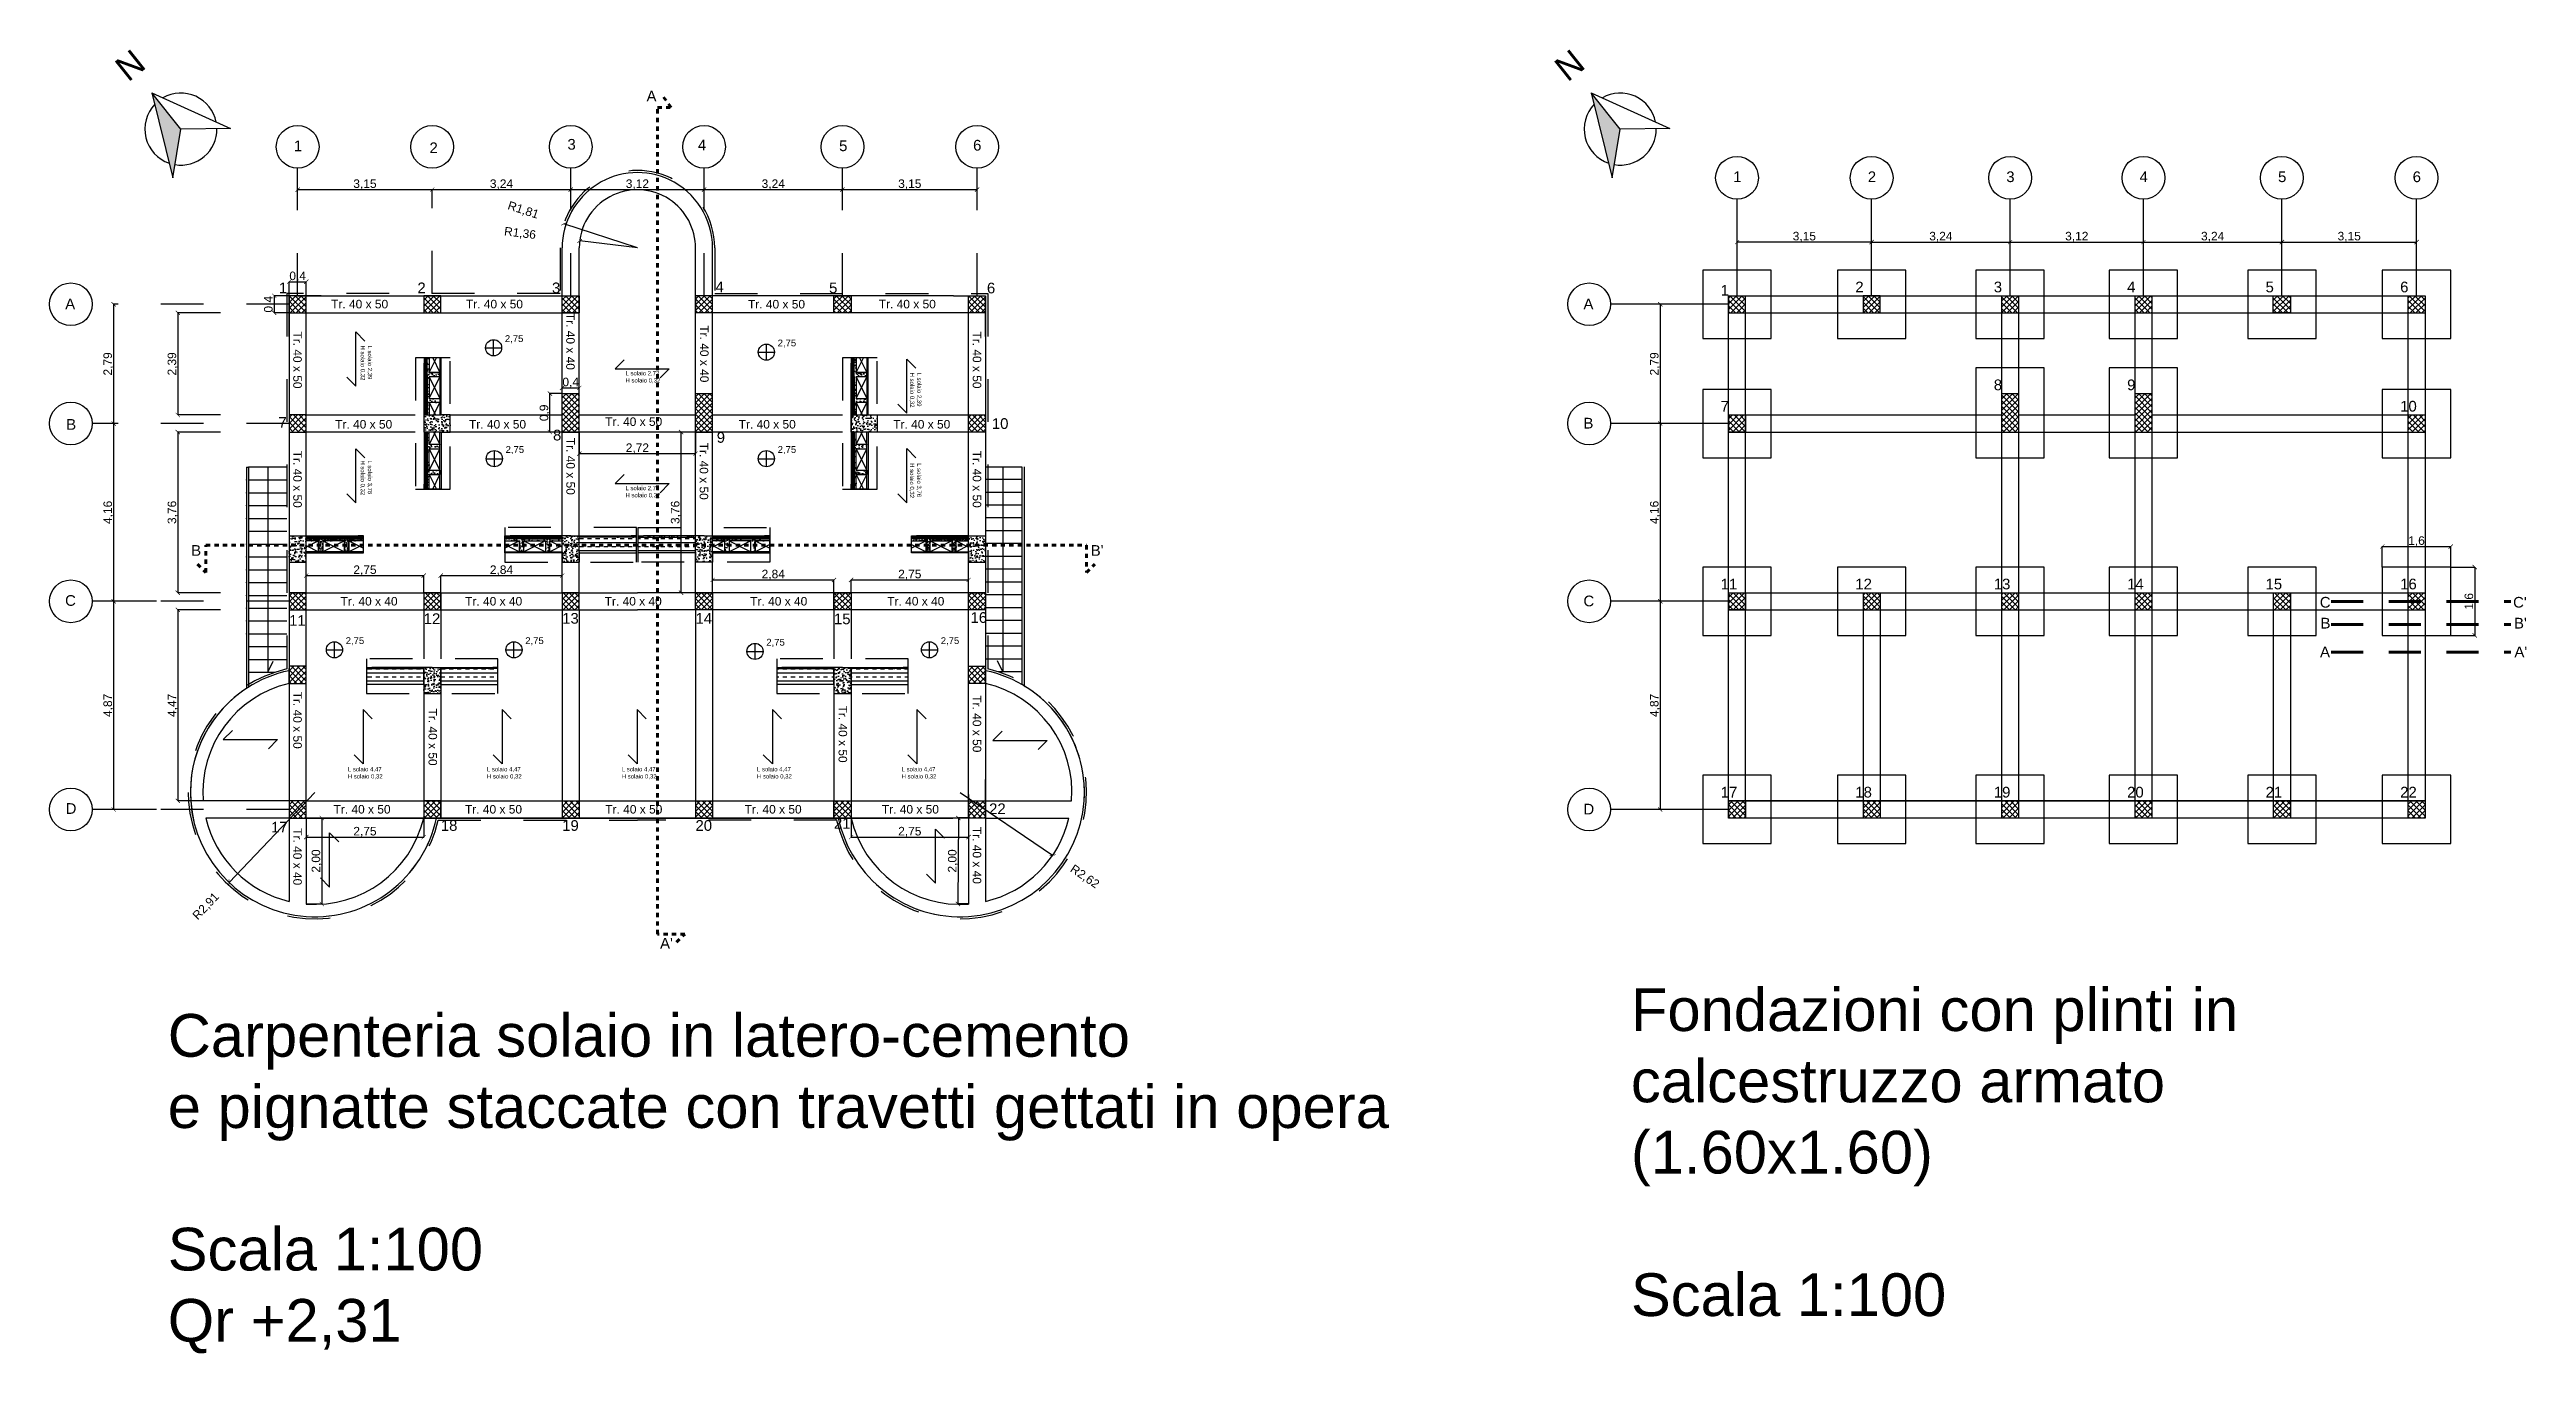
# Model space of a CAD drawing. Header units: millimetres. Extents: x 2459 to 3981, y 1231 to 4850.
# Drawn here: x 3855.2 to 3913.2, y 1267.5 to 1298.1 of the extents above; entities that cross this region are included whole.
import ezdxf
from ezdxf.enums import TextEntityAlignment as Align

# ---------------------------------------------------------------- set-up
doc = ezdxf.new("R2010")
doc.units = ezdxf.units.MM
for name, pattern in [('JIS_02_0.7', [1.35, 0.75, -0.6]), ('JIS_02_1.0', [2, 1, -1]), ('TRATTEGGIATA', [0.75, 0.5, -0.25])]:
    doc.linetypes.add(name, pattern=pattern)
doc.layers.add('quoteee', color=7, linetype='Continuous')
doc.layers.add('SEZIONI', color=7, linetype='TRATTEGGIATA', lineweight=60)
doc.styles.get("Standard").update_dxf_attribs({"font": 'arial.ttf'})
doc.dimstyles.new('Copia di ISO-25', dxfattribs={"dimtxt": 0.2, "dimasz": 0.1, "dimexe": 0, "dimexo": 0, "dimgap": 0, "dimtad": 3, "dimtxsty": 'Standard', "dimblk": 'ARCHTICK', "dimcen": -2.5, "dimclrd": 256, "dimclre": 256, "dimclrt": 256, "dimadec": 0, "dimazin": 0, "dimtfac": 1, "dimtmove": 2, "dimatfit": 3, "dimldrblk": 'ARCHTICK', "dimfxl": 1, "dimfxlon": 1, "dimtfillclr": 256, "dimlwd": -1, "dimlwe": -1, "dimarcsym": 0})
pattern_1 = [(140, (230.18418, -220.71868), (0.0159390855, 0.182184669), [0.01905, -0.20955]), (85, (230.18418, -220.71868), (-0.191056845, -0.035243421), [0.01524, -0.167640584]), (190.4514447, (230.18551, -220.7035), (-0.175117752, 0.146941247), [0.016190009, -0.178090245]), (136.1842, (230.13338, -220.71868), (0.042042328, 0.271079041), [0.028575, -0.314325]), (186.6355576, (230.1369, -220.6961), (-0.247426125, 0.237404134), [0.024285023, -0.267135608]), (81.184151, (230.13338, -220.71868), (-0.247426125, 0.237404134), [0.022859967, -0.251459732]), (111, (230.14608, -220.69328), (0.102265198, 0.151614391), [0.01905, -0.20955]), (56, (230.14608, -220.69328), (-0.184187966, 0.061802028), [0.01524, -0.16764]), (161.451445, (230.1546, -220.68064), (-0.081922769, 0.213416419), [0.016190009, -0.178089938]), (127.5, (230.184184, -220.71868), (-0.0845550389, 0.0030886033), [0, -0.165608, 0, -0.17018, 0, -0.168275]), (97.5, (230.18418, -220.71868), (-0.1001805748, 0.0668196625), [0, -0.097028, 0, -0.161798, 0, -0.064135]), (57.5, (230.184184, -220.77532), (0.005728744, 0.1355905952), [0, -0.0635, 0, -0.19812, 0, -0.26289]), (47.5, (230.18418, -220.80072), (-0.025426491, 0.1481291814), [0, -0.08255, 0, -0.131572, 0, -0.18669])]
pattern_2 = [(90, (5251.45683, -2295.483687), (-0.0125, 4e-18), [0.06, -0.0075, 0.00125, -0.0075, 0.00125, -0.0075])]
pattern_3 = [(135, (5251.45683, -2295.483687), (-0.01249999998, -0.01249999998), [])]
pattern_4 = [(320, (230.18418, -220.71868), (-0.0159390855, -0.182184669), [0.01905, -0.20955]), (265, (230.18418, -220.71868), (0.191056845, 0.035243421), [0.01524, -0.167640584]), (10.4514447, (230.18286, -220.73386), (0.175117752, -0.146941247), [0.016190009, -0.178090245]), (316.1842, (230.23498, -220.71868), (-0.042042328, -0.271079041), [0.028575, -0.314325]), (6.6355576, (230.23148, -220.74127), (0.247426125, -0.237404134), [0.024285023, -0.267135608]), (261.184151, (230.23498, -220.71868), (0.247426125, -0.237404134), [0.022859967, -0.251459732]), (291, (230.22228, -220.74408), (-0.102265198, -0.151614391), [0.01905, -0.20955]), (236, (230.22228, -220.74408), (0.184187966, -0.061802028), [0.01524, -0.16764]), (341.451445, (230.21376, -220.75671), (0.081922769, -0.213416419), [0.016190009, -0.178089938]), (307.5, (230.184184, -220.71868), (0.0845550389, -0.0030886033), [0, -0.165608, 0, -0.17018, 0, -0.168275]), (277.5, (230.18418, -220.71868), (0.1001805748, -0.0668196625), [0, -0.097028, 0, -0.161798, 0, -0.064135]), (237.5, (230.184184, -220.662035), (-0.005728744, -0.1355905952), [0, -0.0635, 0, -0.19812, 0, -0.26289]), (227.5, (230.18418, -220.63664), (0.025426491, -0.1481291814), [0, -0.08255, 0, -0.131572, 0, -0.18669])]
pattern_5 = [(270, (2496.453689, 4874.084816), (0.0125, -2e-18), [0.06, -0.0075, 0.00125, -0.0075, 0.00125, -0.0075])]
pattern_6 = [(315, (2496.45369, 4874.084816), (0.01249999998, 0.01249999998), [])]
pattern_7 = [(50, (230.18418, -220.71868), (0.182184669, -0.0159390855), [0.01905, -0.20955]), (355, (230.18418, -220.71868), (-0.035243421, 0.191056845), [0.01524, -0.167640584]), (100.4514447, (230.19937, -220.72), (0.146941247, 0.175117752), [0.016190009, -0.178090245]), (46.1842, (230.18418, -220.66788), (0.271079041, -0.042042328), [0.028575, -0.314325]), (96.6355576, (230.20677, -220.67138), (0.237404134, 0.247426125), [0.024285023, -0.267135608]), (351.184151, (230.18418, -220.66788), (0.237404134, 0.247426125), [0.022859967, -0.251459732]), (21, (230.20958, -220.68058), (0.151614391, -0.102265198), [0.01905, -0.20955]), (326, (230.20958, -220.68058), (0.061802028, 0.184187966), [0.01524, -0.16764]), (71.451445, (230.22222, -220.6891), (0.213416419, 0.081922769), [0.016190009, -0.178089938]), (37.5, (230.184184, -220.71868), (0.0030886033, 0.0845550389), [0, -0.165608, 0, -0.17018, 0, -0.168275]), (7.5, (230.18418, -220.71868), (0.0668196625, 0.1001805748), [0, -0.097028, 0, -0.161798, 0, -0.064135]), (327.5, (230.12754, -220.71868), (0.1355905952, -0.005728744), [0, -0.0635, 0, -0.19812, 0, -0.26289]), (317.5, (230.10214, -220.71868), (0.1481291814, 0.025426491), [0, -0.08255, 0, -0.131572, 0, -0.18669])]
pattern_8 = [(0, (230.18418, -220.71868), (0, 0.1905), []), (0, (230.18418, -220.62343), (0, 0.1905), [0.09525, -0.09525])]
pattern_9 = [(50, (230.18418, -220.71868), (0.182184669, -0.0159390855), [0.01905, -0.20955]), (355, (230.18418, -220.71868), (-0.035243421, 0.191056845), [0.01524, -0.167640584]), (100.4514447, (230.19937, -220.72), (0.146941247, 0.175117752), [0.016190009, -0.178090245]), (46.1842, (230.18418, -220.66788), (0.271079041, -0.042042328), [0.028575, -0.314325]), (96.6355576, (230.20677, -220.67138), (0.237404134, 0.247426125), [0.024285023, -0.267135608]), (351.184151, (230.18418, -220.66788), (0.237404134, 0.247426125), [0.022859967, -0.251459732]), (21, (230.20958, -220.68058), (0.151614391, -0.102265198), [0.01905, -0.20955]), (326, (230.20958, -220.68058), (0.061802028, 0.184187966), [0.01524, -0.16764]), (71.451445, (230.22222, -220.6891), (0.213416419, 0.081922769), [0.016190009, -0.178089938]), (37.5, (230.184184, -220.71868), (0.0030886033, 0.0845550389), [0, -0.165608, 0, -0.17018, 0, -0.168275]), (7.5, (230.18418, -220.71868), (0.0668196625, 0.1001805748), [0, -0.097028, 0, -0.161798, 0, -0.064135]), (327.5, (230.12754, -220.71868), (0.1355905952, -0.005728744), [0, -0.0635, 0, -0.19812, 0, -0.26289]), (317.5, (230.10214, -220.71868), (0.1481291814, 0.025426491), [0, -0.08255, 0, -0.131572, 0, -0.18669])]

msp = doc.modelspace()

# ---------------------------------------------------------------- texts
for p in [(3857.079959, 1297.683757), (3857.079959, 1297.683757), (3890.762555, 1297.683757), (3890.762555, 1297.683757)]:
    msp.add_text('N', height=0.578782, rotation=38.60052813).set_placement(p, align=Align.MIDDLE_CENTER)
at = {"linetype": 'Continuous'}
for s, p in [('A', (3869.164416, 1296.837191)), ('B', (3858.508734, 1286.205565, 1)), ("B'", (3879.559035, 1286.205565, 1))]:
    msp.add_text(s, height=0.25, dxfattribs=at).set_placement(p)
for s, p in [('A', (3869.164416, 1296.837191)), ('B', (3858.508734, 1286.205565, 1)), ("B'", (3879.559035, 1286.205565, 1)), ("A'", (3869.481333, 1277.014528, 1))]:
    msp.add_text(s, height=0.25).set_placement(p)
at = {"linetype": 'JIS_02_1.0', "char_height": 0.25, "attachment_point": 1}
for s, width, heights, insert in [('1', 5.91571436, [0], (3860.910456, 1295.922377)), ('2', 5.74547979, [0], (3864.085491, 1295.876452)), ('3', 6.27746751, [0], (3867.313511, 1295.958898)), ('4', 2.7450621, [0], (3870.366076, 1295.943181)), ('5', 4.12823265, [0], (3873.670598, 1295.923683)), ('6', 2.83018063, [0], (3876.805555, 1295.936858)), ('1', 5.91571436, [0], (3894.593053, 1295.199325)), ('2', 5.91571436, [0], (3897.743053, 1295.199325)), ('3', 5.91571436, [0], (3900.983053, 1295.199325)), ('4', 5.91571436, [0], (3904.103053, 1295.199325)), ('5', 5.91571436, [0], (3907.343053, 1295.199325)), ('6', 5.91571436, [0], (3910.493053, 1295.199325)), ('1', 5.91571436, [0], (3860.561636, 1292.599808)), ('2', 5.91571436, [0], (3863.803683, 1292.599808)), ('3', 5.91571436, [0], (3866.951636, 1292.599808)), ('4', 6.27746751, [0], (3870.778407, 1292.623541)), ('5', 5.91571436, [0], (3873.435951, 1292.599808)), ('6', 2.7450621, [0], (3877.129718, 1292.595565)), ('2', 0.25235771, [0.350947], (3897.450817, 1292.620559)), ('3', 0.25235771, [0.350947], (3900.690817, 1292.620559)), ('4', 0.25235771, [0.350947], (3903.810817, 1292.620559)), ('5', 0.25235771, [0.350947], (3907.050817, 1292.620559)), ('6', 0.25235771, [0.350947], (3910.200817, 1292.620559)), ('A', 3.06045348, [0], (3855.560768, 1292.223957)), ('1', 0.25235771, [0.350947], (3894.300817, 1292.543224)), ('8', 0.25235771, [0.350947], (3900.690817, 1290.330559)), ('9', 0.25235771, [0.350947], (3903.810817, 1290.330559)), ('7', 0.25235771, [0.350947], (3894.300817, 1289.830559)), ('10', 0.25235771, [0.350947], (3910.200817, 1289.830559)), ('B', 1.00244856, [0], (3855.583294, 1289.405366)), ('7', 4.12823265, [0], (3860.549595, 1289.450326)), ('8', 2.83018063, [0], (3866.975776, 1289.154388)), ('11', 0.25235771, [0.350947], (3894.300817, 1285.670559)), ('12', 0.25235771, [0.350947], (3897.450817, 1285.670559)), ('13', 0.25235771, [0.350947], (3900.690817, 1285.670559)), ('14', 0.25235771, [0.350947], (3903.810817, 1285.670559)), ('15', 0.25235771, [0.350947], (3907.050817, 1285.670559)), ('16', 0.25235771, [0.350947], (3910.200817, 1285.670559)), ('C', 1.71906178, [0], (3855.558148, 1285.285004)), ('C', 1.09037087, [0], (3908.320035, 1285.243637)), ("C'", 1.09037087, [0], (3912.843249, 1285.243637)), ('B', 1.00244856, [0], (3908.337165, 1284.754534)), ("B'", 1.00244856, [0], (3912.864905, 1284.754534)), ('A', 3.06045348, [0], (3908.325568, 1284.083053)), ("A'", 3.06045348, [0], (3912.873893, 1284.083053)), ('D', 1.09037087, [0], (3855.571545, 1280.418135)), ('17', 0.25235771, [0.350947], (3894.300817, 1280.800559)), ('18', 0.25235771, [0.350947], (3897.450817, 1280.800559)), ('19', 0.25235771, [0.350947], (3900.690817, 1280.800559)), ('20', 0.25235771, [0.350947], (3903.810817, 1280.800559)), ('21', 0.25235771, [0.350947], (3907.050817, 1280.800559)), ('22', 0.25235771, [0.350947], (3910.200817, 1280.800559))]:
    msp.add_mtext_dynamic_manual_height_columns(s, width=width, gutter_width=12.5, heights=heights, dxfattribs=dict(at, insert=insert))
at = {"ltscale": 0.01, "char_height": 2.5, "attachment_point": 1}
for s, insert in [('{\\H0.08x;Tr. 40 x 50}', (3861.782834, 1292.194945)), ('{\\H0.08x;Tr. 40 x 50}', (3864.937558, 1292.194945)), ('{\\H0.08x;Tr. 40 x 50}', (3871.537997, 1292.192747)), ('{\\H0.08x;Tr. 40 x 50}', (3874.598794, 1292.194945)), ('{\\H0.08x;Tr. 40 x 50}', (3861.877689, 1289.383356)), ('{\\H0.08x;Tr. 40 x 50}', (3865.009955, 1289.383356)), ('{\\H0.08x;Tr. 40 x 50}', (3868.195955, 1289.44436)), ('{\\H0.08x;Tr. 40 x 50}', (3871.32134, 1289.383356)), ('{\\H0.08x;Tr. 40 x 50}', (3874.937359, 1289.383356)), ('{\\H0.08x;Tr. 40 x 40}', (3862.003676, 1285.242747)), ('{\\H0.08x;Tr. 40 x 40}', (3864.91907, 1285.242747)), ('{\\H0.08x;Tr. 40 x 40}', (3868.184768, 1285.242747)), ('{\\H0.08x;Tr. 40 x 40}', (3871.59064, 1285.242747)), ('{\\H0.08x;Tr. 40 x 40}', (3874.798031, 1285.242747)), ('{\\H0.08x;Tr. 40 x 50}', (3861.839407, 1280.374945)), ('{\\H0.08x;Tr. 40 x 50}', (3864.915588, 1280.374945)), ('{\\H0.08x;Tr. 40 x 50}', (3868.199124, 1280.374945)), ('{\\H0.08x;Tr. 40 x 50}', (3871.458729, 1280.374945)), ('{\\H0.08x;Tr. 40 x 50}', (3874.671337, 1280.374945))]:
    msp.add_mtext(s, dxfattribs=dict(at, insert=insert))
at = {"lineweight": -3, "char_height": 0.25, "attachment_point": 1}
for s, insert in [('A', (3891.088816, 1292.223957)), ('B', (3891.088816, 1289.433957)), ('C', (3891.088816, 1285.273957)), ('D', (3891.088816, 1280.403957))]:
    msp.add_mtext_dynamic_manual_height_columns(s, width=3.06045348, gutter_width=12.5, heights=[0], dxfattribs=dict(at, insert=insert))
at = {"ltscale": 0.01, "char_height": 2.5, "attachment_point": 1, "rotation": 270}
for s, insert in [('{\\H0.08x;Tr. 40 x 50}', (3861.09695, 1291.454922)), ('{\\H0.08x;Tr. 40 x 40}', (3867.484095, 1291.890565)), ('{\\H0.08x;Tr. 40 x 40}', (3870.617762, 1291.598332)), ('{\\H0.08x;Tr. 40 x 50}', (3876.99695, 1291.454922)), ('{\\H0.08x;Tr. 40 x 50}', (3861.09695, 1288.664922)), ('{\\H0.08x;Tr. 40 x 50}', (3867.48695, 1288.967061)), ('{\\H0.08x;Tr. 40 x 50}', (3870.60695, 1288.852463)), ('{\\H0.08x;Tr. 40 x 50}', (3876.99695, 1288.664922)), ('{\\H0.08x;Tr. 40 x 50}', (3861.09695, 1283.02689)), ('{\\H0.08x;Tr. 40 x 50}', (3873.858146, 1282.701646)), ('{\\H0.08x;Tr. 40 x 50}', (3876.99695, 1282.941791)), ('{\\H0.08x;Tr. 40 x 50}', (3864.262514, 1282.631603)), ('{\\H0.08x;Tr. 40 x 40}', (3861.09695, 1279.832718)), ('{\\H0.08x;Tr. 40 x 40}', (3876.99695, 1279.863714))]:
    msp.add_mtext(s, dxfattribs=dict(at, insert=insert))
at = {"ltscale": 0.01, "char_height": 0.1, "attachment_point": 1, "rotation": 270}
for s, insert in [('L solaio 2,39\\PH solaio 0,32', (3862.742834, 1291.125375)), ('L solaio 2,39\\PH solaio 0,32', (3875.597483, 1290.491432)), ('L solaio 3,76\\PH solaio 0,32', (3862.742834, 1288.439034)), ('L solaio 3,76\\PH solaio 0,32', (3875.594067, 1288.372682))]:
    msp.add_mtext_dynamic_manual_height_columns(s, width=4.69003949, gutter_width=12.5, heights=[0], dxfattribs=dict(at, insert=insert))
at = {"attachment_point": 1}
for s, width, gutter_width, heights, insert, char_height in [('2,75', 0.03199148, 0.941295, [0], (3865.849442, 1291.367433), 0.1590046), ('2,75', 0.03199148, 0.941295, [0], (3872.233281, 1291.264703), 0.1590046), ('2,75', 0.03199148, 0.941295, [0], (3865.867047, 1288.77251), 0.1590046), ('2,75', 0.03199148, 0.941295, [0], (3872.233281, 1288.77251), 0.1590046), ('2,75', 0.03199148, 0.941295, [0], (3862.125147, 1284.300168), 0.1590046), ('2,75', 0.03199148, 0.941295, [0], (3866.325959, 1284.300168), 0.1590046), ('2,75', 0.03199148, 0.941295, [0], (3871.967492, 1284.262878), 0.1590046), ('2,75', 0.03199148, 0.941295, [0], (3876.049894, 1284.300168), 0.1590046), ('{\\C0;Fondazioni con plinti in calcestruzzo armato\\P(1.60x1.60)\\P\\PScala 1:100}', 16.91548933, 12.5, [11.876264], (3892.200137, 1276.086132), 1), ('{\\C0;Carpenteria solaio in latero-cemento\\Pe pignatte staccate con travetti gettati in opera\\P\\PScala 1:100\\PQr +2,31}', 33.28676201, 12.5, [12.89445], (3857.96054, 1275.485268), 1)]:
    msp.add_mtext_dynamic_manual_height_columns(s, width=width, gutter_width=gutter_width, heights=heights, dxfattribs=dict(at, insert=insert, char_height=char_height))
at = {"ltscale": 0.01, "char_height": 0.1, "attachment_point": 1}
for s, insert in [('L solaio 2,72\\PH solaio 0,32', (3868.671552, 1290.527765)), ('L solaio 2,72\\PH solaio 0,32', (3868.671552, 1287.840697)), ('L solaio 4,47\\PH solaio 0,32', (3862.173839, 1281.262729)), ('L solaio 4,47\\PH solaio 0,32', (3865.427813, 1281.262729)), ('L solaio 4,47\\PH solaio 0,32', (3868.584695, 1281.262729)), ('L solaio 4,47\\PH solaio 0,32', (3871.74933, 1281.262729)), ('L solaio 4,47\\PH solaio 0,32', (3875.133258, 1281.262729))]:
    msp.add_mtext_dynamic_manual_height_columns(s, width=4.69003949, gutter_width=12.5, heights=[0], dxfattribs=dict(at, insert=insert))
at = {"linetype": 'Continuous', "ltscale": 0.01, "char_height": 0.25, "attachment_point": 1}
for s, width, insert in [('9', 3.06456141, (3870.806522, 1289.100565)), ('10', 2.99044556, (3877.244928, 1289.424604)), ('11', 2.73132112, (3860.799917, 1284.817693)), ('12', 1.6513283, (3863.949917, 1284.860116)), ('13', 2.10701818, (3867.189917, 1284.867134)), ('14', 2.78334484, (3870.309917, 1284.867029)), ('15', 2.67929478, (3873.549917, 1284.854757)), ('16', 2.367142, (3876.745399, 1284.886047)), ('22', 1.09252949, (3877.180423, 1280.412219)), ('17', 1.72921916, (3860.378241, 1279.981681)), ('18', 1.040143, (3864.349917, 1280.020565)), ('19', 1.95032705, (3867.189917, 1280.020565)), ('20', 1.95032705, (3870.309917, 1280.020565)), ('21', 1.09252949, (3873.549917, 1280.070565))]:
    msp.add_mtext_dynamic_manual_height_columns(s, width=width, gutter_width=12.5, heights=[0], dxfattribs=dict(at, insert=insert))

# ---------------------------------------------------------------- blocks, each defined once
blk = doc.blocks.new('_ArchTick')
at = {"color": 0, "linetype": 'ByBlock', "const_width": 0.15}
blk.add_lwpolyline([(-0.5, -0.5), (0.5, 0.5)], dxfattribs=at)
blk = doc.blocks.new('*D629')
at = {"ltscale": 0.01, "transparency": 16777216}
for p, q in [((3859.196, 1291.891), (3858.196, 1291.891)), ((3858.196, 1291.891), (3858.196, 1289.501)), ((3859.196, 1289.501), (3858.196, 1289.501))]:
    blk.add_line(p, q, dxfattribs=at)
at = {"layer": 'Defpoints', "color": 0, "lineweight": -3, "ltscale": 0.01, "transparency": 16777216}
for p in [(3860.8, 1291.891), (3858.196, 1289.501), (3860.8, 1289.501)]:
    blk.add_point(p, dxfattribs=at)
at = {"ltscale": 0.01, "transparency": 16777216, "xscale": 0.1, "yscale": 0.1, "zscale": 0.1}
for p, rotation in [((3858.196, 1291.891), 90), ((3858.196, 1289.501), 270)]:
    blk.add_blockref('_ArchTick', p, dxfattribs=dict(at, rotation=rotation))
at = {"ltscale": 0.01, "transparency": 16777216, "insert": (3858.076, 1290.696), "char_height": 0.2, "attachment_point": 5, "rotation": 90}
blk.add_mtext('2,39', dxfattribs=at)
blk = doc.blocks.new('*D622')
at = {"ltscale": 0.01, "transparency": 16777216}
for p, q in [((3859.196, 1289.101), (3858.196, 1289.101)), ((3858.196, 1289.101), (3858.196, 1285.341)), ((3859.196, 1285.341), (3858.196, 1285.341))]:
    blk.add_line(p, q, dxfattribs=at)
at = {"layer": 'Defpoints', "color": 0, "lineweight": -3, "ltscale": 0.01, "transparency": 16777216}
for p in [(3860.8, 1289.101), (3858.196, 1285.341), (3860.8, 1285.341)]:
    blk.add_point(p, dxfattribs=at)
at = {"ltscale": 0.01, "transparency": 16777216, "xscale": 0.1, "yscale": 0.1, "zscale": 0.1}
for p, rotation in [((3858.196, 1289.101), 90), ((3858.196, 1285.341), 270)]:
    blk.add_blockref('_ArchTick', p, dxfattribs=dict(at, rotation=rotation))
at = {"ltscale": 0.01, "transparency": 16777216, "insert": (3858.076, 1287.221), "char_height": 0.2, "attachment_point": 5, "rotation": 90}
blk.add_mtext('3,76', dxfattribs=at)
blk = doc.blocks.new('*D630')
at = {"ltscale": 0.01, "transparency": 16777216}
for p, q in [((3861.2, 1280.071), (3861.2, 1279.624)), ((3863.95, 1280.071), (3863.95, 1279.624)), ((3861.2, 1279.624), (3863.95, 1279.624))]:
    blk.add_line(p, q, dxfattribs=at)
at = {"layer": 'Defpoints', "color": 0, "lineweight": -3, "ltscale": 0.01, "transparency": 16777216}
for p in [(3861.2, 1280.071), (3863.95, 1280.071), (3863.95, 1279.624)]:
    blk.add_point(p, dxfattribs=at)
at = {"ltscale": 0.01, "transparency": 16777216, "xscale": 0.1, "yscale": 0.1, "zscale": 0.1, "rotation": 180}
blk.add_blockref('_ArchTick', (3861.2, 1279.624), dxfattribs=at)
at = {"ltscale": 0.01, "transparency": 16777216, "xscale": 0.1, "yscale": 0.1, "zscale": 0.1}
blk.add_blockref('_ArchTick', (3863.95, 1279.624), dxfattribs=at)
at = {"ltscale": 0.01, "transparency": 16777216, "insert": (3862.575, 1279.744), "char_height": 0.2, "attachment_point": 5}
blk.add_mtext('2,75', dxfattribs=at)
blk = doc.blocks.new('*D631')
at = {"ltscale": 0.01, "transparency": 16777216}
for p, q in [((3873.95, 1280.624), (3873.95, 1279.624)), ((3876.7, 1280.624), (3876.7, 1279.624)), ((3873.95, 1279.624), (3876.7, 1279.624))]:
    blk.add_line(p, q, dxfattribs=at)
at = {"layer": 'Defpoints', "color": 0, "lineweight": -3, "ltscale": 0.01, "transparency": 16777216}
for p in [(3873.95, 1284.941), (3876.7, 1284.941), (3876.7, 1279.624)]:
    blk.add_point(p, dxfattribs=at)
at = {"ltscale": 0.01, "transparency": 16777216, "xscale": 0.1, "yscale": 0.1, "zscale": 0.1, "rotation": 180}
blk.add_blockref('_ArchTick', (3873.95, 1279.624), dxfattribs=at)
at = {"ltscale": 0.01, "transparency": 16777216, "xscale": 0.1, "yscale": 0.1, "zscale": 0.1}
blk.add_blockref('_ArchTick', (3876.7, 1279.624), dxfattribs=at)
at = {"ltscale": 0.01, "transparency": 16777216, "insert": (3875.325, 1279.744), "char_height": 0.2, "attachment_point": 5}
blk.add_mtext('2,75', dxfattribs=at)
blk = doc.blocks.new('*D632')
at = {"ltscale": 0.01, "transparency": 16777216}
for p, q in [((3861.2, 1280.071), (3861.566, 1280.071)), ((3861.566, 1280.071), (3861.566, 1278.059)), ((3861.2, 1278.059), (3861.566, 1278.059))]:
    blk.add_line(p, q, dxfattribs=at)
at = {"layer": 'Defpoints', "color": 0, "lineweight": -3, "ltscale": 0.01, "transparency": 16777216}
for p in [(3861.2, 1280.071), (3861.2, 1278.059), (3861.566, 1278.059)]:
    blk.add_point(p, dxfattribs=at)
at = {"ltscale": 0.01, "transparency": 16777216, "xscale": 0.1, "yscale": 0.1, "zscale": 0.1}
for p, rotation in [((3861.566, 1280.071), 90), ((3861.566, 1278.059), 270)]:
    blk.add_blockref('_ArchTick', p, dxfattribs=dict(at, rotation=rotation))
at = {"ltscale": 0.01, "transparency": 16777216, "insert": (3861.446, 1279.065), "char_height": 0.2, "width": 1.0281, "attachment_point": 5, "rotation": 90}
blk.add_mtext('2,00', dxfattribs=at)
blk = doc.blocks.new('*D633')
at = {"ltscale": 0.01, "transparency": 16777216}
for p, q in [((3867.59, 1289.101), (3867.59, 1288.596)), ((3870.31, 1289.101), (3870.31, 1288.596)), ((3867.59, 1288.596), (3870.31, 1288.596))]:
    blk.add_line(p, q, dxfattribs=at)
at = {"layer": 'Defpoints', "color": 0, "lineweight": -3, "ltscale": 0.01, "transparency": 16777216}
for p in [(3867.59, 1289.101), (3870.31, 1289.101), (3870.31, 1288.596)]:
    blk.add_point(p, dxfattribs=at)
at = {"ltscale": 0.01, "transparency": 16777216, "xscale": 0.1, "yscale": 0.1, "zscale": 0.1, "rotation": 180}
blk.add_blockref('_ArchTick', (3867.59, 1288.596), dxfattribs=at)
at = {"ltscale": 0.01, "transparency": 16777216, "xscale": 0.1, "yscale": 0.1, "zscale": 0.1}
blk.add_blockref('_ArchTick', (3870.31, 1288.596), dxfattribs=at)
at = {"ltscale": 0.01, "transparency": 16777216, "insert": (3868.95, 1288.716), "char_height": 0.2, "attachment_point": 5}
blk.add_mtext('2,72', dxfattribs=at)
blk = doc.blocks.new('*D623')
at = {"ltscale": 0.01, "transparency": 16777216}
for p, q in [((3870.325, 1289.101), (3869.973, 1289.101)), ((3869.973, 1285.341), (3869.973, 1289.101)), ((3870.31, 1285.341), (3869.973, 1285.341))]:
    blk.add_line(p, q, dxfattribs=at)
at = {"layer": 'Defpoints', "color": 0, "lineweight": -3, "ltscale": 0.01, "transparency": 16777216}
for p in [(3869.973, 1289.101), (3870.325, 1289.101), (3870.31, 1285.341)]:
    blk.add_point(p, dxfattribs=at)
at = {"ltscale": 0.01, "transparency": 16777216, "xscale": 0.1, "yscale": 0.1, "zscale": 0.1}
for p, rotation in [((3869.973, 1289.101), 90), ((3869.973, 1285.341), 270)]:
    blk.add_blockref('_ArchTick', p, dxfattribs=dict(at, rotation=rotation))
at = {"ltscale": 0.01, "transparency": 16777216, "insert": (3869.853, 1287.221), "char_height": 0.2, "attachment_point": 5, "rotation": 90}
blk.add_mtext('3,76', dxfattribs=at)
blk = doc.blocks.new('*D634')
at = {"ltscale": 0.01, "transparency": 16777216}
blk.add_line((3868.95, 1293.411), (3867.229, 1293.972), dxfattribs=at)
at = {"layer": 'Defpoints', "color": 0, "lineweight": -3, "ltscale": 0.01, "transparency": 16777216}
for p in [(3867.229, 1293.972), (3868.95, 1293.411)]:
    blk.add_point(p, dxfattribs=at)
at = {"ltscale": 0.01, "transparency": 16777216, "xscale": 0.1, "yscale": 0.1, "zscale": 0.1, "rotation": 161.9240003027}
blk.add_blockref('_ArchTick', (3867.229, 1293.972), dxfattribs=at)
at = {"ltscale": 0.01, "transparency": 16777216, "insert": (3866.277, 1294.283), "char_height": 0.2, "attachment_point": 5, "rotation": 341.924}
blk.add_mtext('R1,81', dxfattribs=at)
blk = doc.blocks.new('*D635')
at = {"ltscale": 0.01, "transparency": 16777216}
for p, q in [((3860.8, 1292.291), (3860.452, 1292.291)), ((3860.452, 1292.291), (3860.452, 1291.891)), ((3860.8, 1291.891), (3860.452, 1291.891))]:
    blk.add_line(p, q, dxfattribs=at)
at = {"layer": 'Defpoints', "color": 0, "lineweight": -3, "ltscale": 0.01, "transparency": 16777216}
for p in [(3860.8, 1292.291), (3860.452, 1291.891), (3860.8, 1291.891)]:
    blk.add_point(p, dxfattribs=at)
at = {"ltscale": 0.01, "transparency": 16777216, "xscale": 0.1, "yscale": 0.1, "zscale": 0.1}
for p, rotation in [((3860.452, 1292.291), 90), ((3860.452, 1291.891), 270)]:
    blk.add_blockref('_ArchTick', p, dxfattribs=dict(at, rotation=rotation))
at = {"ltscale": 0.01, "transparency": 16777216, "insert": (3860.332, 1292.091), "char_height": 0.2, "width": 0.3769, "attachment_point": 5, "rotation": 90}
blk.add_mtext('0,4', dxfattribs=at)
blk = doc.blocks.new('*D636')
at = {"ltscale": 0.01, "transparency": 16777216}
for p, q in [((3860.8, 1292.291), (3860.8, 1292.618)), ((3860.8, 1292.618), (3861.2, 1292.618)), ((3861.2, 1292.291), (3861.2, 1292.618))]:
    blk.add_line(p, q, dxfattribs=at)
at = {"layer": 'Defpoints', "color": 0, "lineweight": -3, "ltscale": 0.01, "transparency": 16777216}
for p in [(3861.2, 1292.618), (3860.8, 1292.291), (3861.2, 1292.291)]:
    blk.add_point(p, dxfattribs=at)
at = {"ltscale": 0.01, "transparency": 16777216, "xscale": 0.1, "yscale": 0.1, "zscale": 0.1, "rotation": 180}
blk.add_blockref('_ArchTick', (3860.8, 1292.618), dxfattribs=at)
at = {"ltscale": 0.01, "transparency": 16777216, "xscale": 0.1, "yscale": 0.1, "zscale": 0.1}
blk.add_blockref('_ArchTick', (3861.2, 1292.618), dxfattribs=at)
at = {"ltscale": 0.01, "transparency": 16777216, "insert": (3861, 1292.738), "char_height": 0.2, "attachment_point": 5}
blk.add_mtext('0,4', dxfattribs=at)
blk = doc.blocks.new('*D637')
at = {"ltscale": 0.01, "transparency": 16777216}
blk.add_line((3861.4, 1280.671), (3859.395, 1278.562), dxfattribs=at)
at = {"layer": 'Defpoints', "color": 0, "lineweight": -3, "ltscale": 0.01, "transparency": 16777216}
for p in [(3861.4, 1280.671), (3859.395, 1278.562)]:
    blk.add_point(p, dxfattribs=at)
at = {"ltscale": 0.01, "transparency": 16777216, "xscale": 0.1, "yscale": 0.1, "zscale": 0.1, "rotation": 226.4427059639259}
blk.add_blockref('_ArchTick', (3859.395, 1278.562), dxfattribs=at)
at = {"ltscale": 0.01, "transparency": 16777216, "insert": (3858.86, 1278), "char_height": 0.2, "attachment_point": 5, "rotation": 46.44271}
blk.add_mtext('R2,91', dxfattribs=at)
blk = doc.blocks.new('*D624')
at = {"ltscale": 0.01, "transparency": 16777216}
blk.add_line((3876.5, 1280.671), (3878.667, 1279.199), dxfattribs=at)
at = {"layer": 'Defpoints', "color": 0, "lineweight": -3, "ltscale": 0.01, "transparency": 16777216}
for p in [(3876.5, 1280.671), (3878.667, 1279.199)]:
    blk.add_point(p, dxfattribs=at)
at = {"ltscale": 0.01, "transparency": 16777216, "xscale": 0.1, "yscale": 0.1, "zscale": 0.1, "rotation": 325.8202269900029}
blk.add_blockref('_ArchTick', (3878.667, 1279.199), dxfattribs=at)
at = {"ltscale": 0.01, "transparency": 16777216, "insert": (3879.414, 1278.691), "char_height": 0.2, "attachment_point": 5, "rotation": 325.82023}
blk.add_mtext('R2,62', dxfattribs=at)
blk = doc.blocks.new('*D638')
at = {"ltscale": 0.01, "transparency": 16777216}
for p, q in [((3867.19, 1290.001), (3866.902, 1290.001)), ((3866.902, 1289.101), (3866.902, 1290.001)), ((3867.19, 1289.101), (3866.902, 1289.101))]:
    blk.add_line(p, q, dxfattribs=at)
at = {"layer": 'Defpoints', "color": 0, "lineweight": -3, "ltscale": 0.01, "transparency": 16777216}
for p in [(3866.902, 1290.001), (3867.19, 1290.001), (3867.19, 1289.101)]:
    blk.add_point(p, dxfattribs=at)
at = {"ltscale": 0.01, "transparency": 16777216, "xscale": 0.1, "yscale": 0.1, "zscale": 0.1}
for p, rotation in [((3866.902, 1290.001), 90), ((3866.902, 1289.101), 270)]:
    blk.add_blockref('_ArchTick', p, dxfattribs=dict(at, rotation=rotation))
at = {"ltscale": 0.01, "transparency": 16777216, "insert": (3866.782, 1289.551), "char_height": 0.2, "attachment_point": 5, "rotation": 90}
blk.add_mtext('0,9', dxfattribs=at)
blk = doc.blocks.new('*D639')
at = {"ltscale": 0.01, "transparency": 16777216}
for p, q in [((3867.19, 1290.001), (3867.19, 1290.134)), ((3867.19, 1290.134), (3867.59, 1290.134)), ((3867.59, 1290.001), (3867.59, 1290.134))]:
    blk.add_line(p, q, dxfattribs=at)
at = {"layer": 'Defpoints', "color": 0, "lineweight": -3, "ltscale": 0.01, "transparency": 16777216}
for p in [(3867.19, 1290.001), (3867.59, 1290.134), (3867.59, 1290.001)]:
    blk.add_point(p, dxfattribs=at)
at = {"ltscale": 0.01, "transparency": 16777216, "xscale": 0.1, "yscale": 0.1, "zscale": 0.1, "rotation": 180}
blk.add_blockref('_ArchTick', (3867.19, 1290.134), dxfattribs=at)
at = {"ltscale": 0.01, "transparency": 16777216, "xscale": 0.1, "yscale": 0.1, "zscale": 0.1}
blk.add_blockref('_ArchTick', (3867.59, 1290.134), dxfattribs=at)
at = {"ltscale": 0.01, "transparency": 16777216, "insert": (3867.39, 1290.254), "char_height": 0.2, "attachment_point": 5}
blk.add_mtext('0,4', dxfattribs=at)
blk = doc.blocks.new('*D640')
at = {"ltscale": 0.01, "transparency": 16777216}
for p, q in [((3861.2, 1285.341), (3861.2, 1285.742)), ((3861.2, 1285.742), (3863.95, 1285.742)), ((3863.95, 1285.341), (3863.95, 1285.742))]:
    blk.add_line(p, q, dxfattribs=at)
at = {"layer": 'Defpoints', "color": 0, "lineweight": -3, "ltscale": 0.01, "transparency": 16777216}
for p in [(3863.95, 1285.742), (3861.2, 1285.341), (3863.95, 1285.341)]:
    blk.add_point(p, dxfattribs=at)
at = {"ltscale": 0.01, "transparency": 16777216, "xscale": 0.1, "yscale": 0.1, "zscale": 0.1, "rotation": 180}
blk.add_blockref('_ArchTick', (3861.2, 1285.742), dxfattribs=at)
at = {"ltscale": 0.01, "transparency": 16777216, "xscale": 0.1, "yscale": 0.1, "zscale": 0.1}
blk.add_blockref('_ArchTick', (3863.95, 1285.742), dxfattribs=at)
at = {"ltscale": 0.01, "transparency": 16777216, "insert": (3862.575, 1285.862), "char_height": 0.2, "attachment_point": 5}
blk.add_mtext('2,75', dxfattribs=at)
blk = doc.blocks.new('*D641')
at = {"ltscale": 0.01, "transparency": 16777216}
for p, q in [((3864.35, 1285.341), (3864.35, 1285.742)), ((3864.35, 1285.742), (3867.19, 1285.742)), ((3867.19, 1285.341), (3867.19, 1285.742))]:
    blk.add_line(p, q, dxfattribs=at)
at = {"layer": 'Defpoints', "color": 0, "lineweight": -3, "ltscale": 0.01, "transparency": 16777216}
for p in [(3867.19, 1285.742), (3864.35, 1285.341), (3867.19, 1285.341)]:
    blk.add_point(p, dxfattribs=at)
at = {"ltscale": 0.01, "transparency": 16777216, "xscale": 0.1, "yscale": 0.1, "zscale": 0.1, "rotation": 180}
blk.add_blockref('_ArchTick', (3864.35, 1285.742), dxfattribs=at)
at = {"ltscale": 0.01, "transparency": 16777216, "xscale": 0.1, "yscale": 0.1, "zscale": 0.1}
blk.add_blockref('_ArchTick', (3867.19, 1285.742), dxfattribs=at)
at = {"ltscale": 0.01, "transparency": 16777216, "insert": (3865.77, 1285.862), "char_height": 0.2, "attachment_point": 5}
blk.add_mtext('2,84', dxfattribs=at)
blk = doc.blocks.new('*D642')
at = {"ltscale": 0.01, "transparency": 16777216}
for p, q in [((3870.71, 1285.341), (3870.71, 1285.641)), ((3870.71, 1285.641), (3873.55, 1285.641)), ((3873.55, 1285.341), (3873.55, 1285.641))]:
    blk.add_line(p, q, dxfattribs=at)
at = {"layer": 'Defpoints', "color": 0, "lineweight": -3, "ltscale": 0.01, "transparency": 16777216}
for p in [(3873.55, 1285.641), (3870.71, 1285.341), (3873.55, 1285.341)]:
    blk.add_point(p, dxfattribs=at)
at = {"ltscale": 0.01, "transparency": 16777216, "xscale": 0.1, "yscale": 0.1, "zscale": 0.1, "rotation": 180}
blk.add_blockref('_ArchTick', (3870.71, 1285.641), dxfattribs=at)
at = {"ltscale": 0.01, "transparency": 16777216, "xscale": 0.1, "yscale": 0.1, "zscale": 0.1}
blk.add_blockref('_ArchTick', (3873.55, 1285.641), dxfattribs=at)
at = {"ltscale": 0.01, "transparency": 16777216, "insert": (3872.13, 1285.761), "char_height": 0.2, "attachment_point": 5}
blk.add_mtext('2,84', dxfattribs=at)
blk = doc.blocks.new('*D625')
at = {"ltscale": 0.01, "transparency": 16777216}
for p, q in [((3873.95, 1285.341), (3873.95, 1285.641)), ((3873.95, 1285.641), (3876.7, 1285.641)), ((3876.7, 1285.393), (3876.7, 1285.641))]:
    blk.add_line(p, q, dxfattribs=at)
at = {"layer": 'Defpoints', "color": 0, "lineweight": -3, "ltscale": 0.01, "transparency": 16777216}
for p in [(3876.7, 1285.641), (3873.95, 1285.341), (3876.7, 1285.393)]:
    blk.add_point(p, dxfattribs=at)
at = {"ltscale": 0.01, "transparency": 16777216, "xscale": 0.1, "yscale": 0.1, "zscale": 0.1, "rotation": 180}
blk.add_blockref('_ArchTick', (3873.95, 1285.641), dxfattribs=at)
at = {"ltscale": 0.01, "transparency": 16777216, "xscale": 0.1, "yscale": 0.1, "zscale": 0.1}
blk.add_blockref('_ArchTick', (3876.7, 1285.641), dxfattribs=at)
at = {"ltscale": 0.01, "transparency": 16777216, "insert": (3875.325, 1285.761), "char_height": 0.2, "attachment_point": 5}
blk.add_mtext('2,75', dxfattribs=at)
blk = doc.blocks.new('*D626')
at = {"ltscale": 0.01, "transparency": 16777216}
blk.add_line((3868.95, 1293.411), (3867.6, 1293.573), dxfattribs=at)
at = {"layer": 'Defpoints', "color": 0, "lineweight": -3, "ltscale": 0.01, "transparency": 16777216}
for p in [(3867.6, 1293.573), (3868.95, 1293.411)]:
    blk.add_point(p, dxfattribs=at)
at = {"ltscale": 0.01, "transparency": 16777216, "xscale": 0.1, "yscale": 0.1, "zscale": 0.1, "rotation": 173.1259040742697}
blk.add_blockref('_ArchTick', (3867.6, 1293.573), dxfattribs=at)
at = {"ltscale": 0.01, "transparency": 16777216, "insert": (3866.203, 1293.742), "char_height": 0.2, "attachment_point": 5, "rotation": 353.1259}
blk.add_mtext('R1,36', dxfattribs=at)
blk = doc.blocks.new('*D643')
at = {"ltscale": 0.01, "transparency": 16777216}
for p, q in [((3876.461, 1280.072), (3876.451, 1278.06)), ((3876.71, 1280.071), (3876.461, 1280.072)), ((3876.7, 1278.059), (3876.451, 1278.06))]:
    blk.add_line(p, q, dxfattribs=at)
at = {"layer": 'Defpoints', "color": 0, "lineweight": -3, "ltscale": 0.01, "transparency": 16777216}
for p in [(3876.71, 1280.071), (3876.451, 1278.06), (3876.7, 1278.059)]:
    blk.add_point(p, dxfattribs=at)
at = {"ltscale": 0.01, "transparency": 16777216, "xscale": 0.1, "yscale": 0.1, "zscale": 0.1}
for p, rotation in [((3876.461, 1280.072), 89.71523087678614), ((3876.451, 1278.06), 269.7152308767862)]:
    blk.add_blockref('_ArchTick', p, dxfattribs=dict(at, rotation=rotation))
at = {"ltscale": 0.01, "transparency": 16777216, "insert": (3876.336, 1279.066), "char_height": 0.2, "attachment_point": 5, "rotation": 89.71523}
blk.add_mtext('2,00', dxfattribs=at)
blk = doc.blocks.new('*D644')
at = {"ltscale": 0.01, "transparency": 16777216}
blk.add_line((3861, 1294.774), (3864.15, 1294.774), dxfattribs=at)
at = {"layer": 'Defpoints', "color": 0, "linetype": 'Continuous', "lineweight": -3, "ltscale": 0.01, "transparency": 16777216}
for p in [(3861, 1294.774), (3864.15, 1294.774), (3864.15, 1294.774)]:
    blk.add_point(p, dxfattribs=at)
at = {"linetype": 'Continuous', "ltscale": 0.01, "transparency": 16777216, "xscale": 0.1, "yscale": 0.1, "zscale": 0.1, "rotation": 180}
blk.add_blockref('_ArchTick', (3861, 1294.774), dxfattribs=at)
at = {"linetype": 'Continuous', "ltscale": 0.01, "transparency": 16777216, "xscale": 0.1, "yscale": 0.1, "zscale": 0.1}
blk.add_blockref('_ArchTick', (3864.15, 1294.774), dxfattribs=at)
at = {"linetype": 'Continuous', "ltscale": 0.01, "transparency": 16777216, "insert": (3862.575, 1294.894), "char_height": 0.2, "attachment_point": 5}
blk.add_mtext('3,15', dxfattribs=at)
blk = doc.blocks.new('*D645')
at = {"ltscale": 0.01, "transparency": 16777216}
blk.add_line((3864.15, 1294.774), (3867.39, 1294.774), dxfattribs=at)
at = {"layer": 'Defpoints', "color": 0, "linetype": 'Continuous', "lineweight": -3, "ltscale": 0.01, "transparency": 16777216}
for p in [(3864.15, 1294.774), (3867.39, 1294.774), (3867.39, 1294.774)]:
    blk.add_point(p, dxfattribs=at)
at = {"linetype": 'Continuous', "ltscale": 0.01, "transparency": 16777216, "xscale": 0.1, "yscale": 0.1, "zscale": 0.1, "rotation": 180}
blk.add_blockref('_ArchTick', (3864.15, 1294.774), dxfattribs=at)
at = {"linetype": 'Continuous', "ltscale": 0.01, "transparency": 16777216, "xscale": 0.1, "yscale": 0.1, "zscale": 0.1}
blk.add_blockref('_ArchTick', (3867.39, 1294.774), dxfattribs=at)
at = {"linetype": 'Continuous', "ltscale": 0.01, "transparency": 16777216, "insert": (3865.77, 1294.894), "char_height": 0.2, "attachment_point": 5}
blk.add_mtext('3,24', dxfattribs=at)
blk = doc.blocks.new('*D646')
at = {"ltscale": 0.01, "transparency": 16777216}
blk.add_line((3867.39, 1294.774), (3870.51, 1294.774), dxfattribs=at)
at = {"layer": 'Defpoints', "color": 0, "linetype": 'Continuous', "lineweight": -3, "ltscale": 0.01, "transparency": 16777216}
for p in [(3867.39, 1294.774), (3870.51, 1294.774), (3870.51, 1294.774)]:
    blk.add_point(p, dxfattribs=at)
at = {"linetype": 'Continuous', "ltscale": 0.01, "transparency": 16777216, "xscale": 0.1, "yscale": 0.1, "zscale": 0.1, "rotation": 180}
blk.add_blockref('_ArchTick', (3867.39, 1294.774), dxfattribs=at)
at = {"linetype": 'Continuous', "ltscale": 0.01, "transparency": 16777216, "xscale": 0.1, "yscale": 0.1, "zscale": 0.1}
blk.add_blockref('_ArchTick', (3870.51, 1294.774), dxfattribs=at)
at = {"linetype": 'Continuous', "ltscale": 0.01, "transparency": 16777216, "insert": (3868.95, 1294.894), "char_height": 0.2, "attachment_point": 5}
blk.add_mtext('3,12', dxfattribs=at)
blk = doc.blocks.new('*D647')
at = {"ltscale": 0.01, "transparency": 16777216}
blk.add_line((3870.51, 1294.774), (3873.75, 1294.774), dxfattribs=at)
at = {"layer": 'Defpoints', "color": 0, "linetype": 'Continuous', "lineweight": -3, "ltscale": 0.01, "transparency": 16777216}
for p in [(3870.51, 1294.774), (3873.75, 1294.774), (3873.75, 1294.774)]:
    blk.add_point(p, dxfattribs=at)
at = {"linetype": 'Continuous', "ltscale": 0.01, "transparency": 16777216, "xscale": 0.1, "yscale": 0.1, "zscale": 0.1, "rotation": 180}
blk.add_blockref('_ArchTick', (3870.51, 1294.774), dxfattribs=at)
at = {"linetype": 'Continuous', "ltscale": 0.01, "transparency": 16777216, "xscale": 0.1, "yscale": 0.1, "zscale": 0.1}
blk.add_blockref('_ArchTick', (3873.75, 1294.774), dxfattribs=at)
at = {"linetype": 'Continuous', "ltscale": 0.01, "transparency": 16777216, "insert": (3872.13, 1294.894), "char_height": 0.2, "attachment_point": 5}
blk.add_mtext('3,24', dxfattribs=at)
blk = doc.blocks.new('*D648')
at = {"ltscale": 0.01, "transparency": 16777216}
blk.add_line((3873.75, 1294.774), (3876.9, 1294.774), dxfattribs=at)
at = {"layer": 'Defpoints', "color": 0, "linetype": 'Continuous', "lineweight": -3, "ltscale": 0.01, "transparency": 16777216}
for p in [(3873.75, 1294.774), (3876.9, 1294.774), (3876.9, 1294.774)]:
    blk.add_point(p, dxfattribs=at)
at = {"linetype": 'Continuous', "ltscale": 0.01, "transparency": 16777216, "xscale": 0.1, "yscale": 0.1, "zscale": 0.1, "rotation": 180}
blk.add_blockref('_ArchTick', (3873.75, 1294.774), dxfattribs=at)
at = {"linetype": 'Continuous', "ltscale": 0.01, "transparency": 16777216, "xscale": 0.1, "yscale": 0.1, "zscale": 0.1}
blk.add_blockref('_ArchTick', (3876.9, 1294.774), dxfattribs=at)
at = {"linetype": 'Continuous', "ltscale": 0.01, "transparency": 16777216, "insert": (3875.325, 1294.894), "char_height": 0.2, "attachment_point": 5}
blk.add_mtext('3,15', dxfattribs=at)
blk = doc.blocks.new('*D627')
at = {"ltscale": 0.01, "transparency": 16777216}
blk.add_line((3856.694, 1292.091), (3856.694, 1289.301), dxfattribs=at)
at = {"layer": 'Defpoints', "color": 0, "linetype": 'Continuous', "lineweight": -3, "ltscale": 0.01, "transparency": 16777216}
for p in [(3856.694, 1292.091), (3856.694, 1289.301), (3856.694, 1289.301)]:
    blk.add_point(p, dxfattribs=at)
at = {"linetype": 'Continuous', "ltscale": 0.01, "transparency": 16777216, "xscale": 0.1, "yscale": 0.1, "zscale": 0.1}
for p, rotation in [((3856.694, 1292.091), 90), ((3856.694, 1289.301), 270)]:
    blk.add_blockref('_ArchTick', p, dxfattribs=dict(at, rotation=rotation))
at = {"linetype": 'Continuous', "ltscale": 0.01, "transparency": 16777216, "insert": (3856.574, 1290.696), "char_height": 0.2, "attachment_point": 5, "rotation": 90}
blk.add_mtext('2,79', dxfattribs=at)
blk = doc.blocks.new('*D628')
at = {"ltscale": 0.01, "transparency": 16777216}
blk.add_line((3856.694, 1289.301), (3856.694, 1285.141), dxfattribs=at)
at = {"layer": 'Defpoints', "color": 0, "linetype": 'Continuous', "lineweight": -3, "ltscale": 0.01, "transparency": 16777216}
for p in [(3856.694, 1289.301), (3856.694, 1285.141), (3856.694, 1285.141)]:
    blk.add_point(p, dxfattribs=at)
at = {"linetype": 'Continuous', "ltscale": 0.01, "transparency": 16777216, "xscale": 0.1, "yscale": 0.1, "zscale": 0.1}
for p, rotation in [((3856.694, 1289.301), 90), ((3856.694, 1285.141), 270)]:
    blk.add_blockref('_ArchTick', p, dxfattribs=dict(at, rotation=rotation))
at = {"linetype": 'Continuous', "ltscale": 0.01, "transparency": 16777216, "insert": (3856.574, 1287.221), "char_height": 0.2, "attachment_point": 5, "rotation": 90}
blk.add_mtext('4,16', dxfattribs=at)
blk = doc.blocks.new('*D684')
at = {"layer": 'Defpoints', "color": 0, "linetype": 'Continuous', "lineweight": -3, "ltscale": 0.01, "transparency": 16777216}
for p in [(3904.193, 1293.546), (3901.073, 1292.291), (3904.193, 1292.291)]:
    blk.add_point(p, dxfattribs=at)
at = {"layer": 'quoteee', "ltscale": 0.01, "transparency": 16777216}
for p, q in [((3901.073, 1292.546), (3901.073, 1293.546)), ((3901.073, 1293.546), (3904.193, 1293.546)), ((3904.193, 1292.546), (3904.193, 1293.546))]:
    blk.add_line(p, q, dxfattribs=at)
at = {"layer": 'quoteee', "linetype": 'Continuous', "ltscale": 0.01, "transparency": 16777216, "xscale": 0.1, "yscale": 0.1, "zscale": 0.1, "rotation": 180}
blk.add_blockref('_ArchTick', (3901.073, 1293.546), dxfattribs=at)
at = {"layer": 'quoteee', "linetype": 'Continuous', "ltscale": 0.01, "transparency": 16777216, "xscale": 0.1, "yscale": 0.1, "zscale": 0.1}
blk.add_blockref('_ArchTick', (3904.193, 1293.546), dxfattribs=at)
at = {"layer": 'quoteee', "linetype": 'Continuous', "lineweight": -3, "ltscale": 0.01, "transparency": 16777216, "insert": (3902.633, 1293.667), "char_height": 0.2, "attachment_point": 5}
blk.add_mtext('3,12', dxfattribs=at)
blk = doc.blocks.new('*D685')
at = {"layer": 'Defpoints', "color": 0, "linetype": 'Continuous', "lineweight": -3, "ltscale": 0.01, "transparency": 16777216}
for p in [(3894.683, 1293.546), (3894.683, 1292.291), (3897.833, 1292.291)]:
    blk.add_point(p, dxfattribs=at)
at = {"layer": 'quoteee', "ltscale": 0.01, "transparency": 16777216}
for p, q in [((3894.683, 1292.546), (3894.683, 1293.546)), ((3897.833, 1293.546), (3894.683, 1293.546)), ((3897.833, 1292.546), (3897.833, 1293.546))]:
    blk.add_line(p, q, dxfattribs=at)
at = {"layer": 'quoteee', "linetype": 'Continuous', "ltscale": 0.01, "transparency": 16777216, "xscale": 0.1, "yscale": 0.1, "zscale": 0.1, "rotation": 180}
blk.add_blockref('_ArchTick', (3894.683, 1293.546), dxfattribs=at)
at = {"layer": 'quoteee', "linetype": 'Continuous', "ltscale": 0.01, "transparency": 16777216, "xscale": 0.1, "yscale": 0.1, "zscale": 0.1}
blk.add_blockref('_ArchTick', (3897.833, 1293.546), dxfattribs=at)
at = {"layer": 'quoteee', "linetype": 'Continuous', "lineweight": -3, "ltscale": 0.01, "transparency": 16777216, "insert": (3896.258, 1293.667), "char_height": 0.2, "attachment_point": 5}
blk.add_mtext('3,15', dxfattribs=at)
blk = doc.blocks.new('*D686')
at = {"layer": 'Defpoints', "color": 0, "linetype": 'Continuous', "lineweight": -3, "ltscale": 0.01, "transparency": 16777216}
for p in [(3901.073, 1293.546), (3897.833, 1292.291), (3901.073, 1292.291)]:
    blk.add_point(p, dxfattribs=at)
at = {"layer": 'quoteee', "ltscale": 0.01, "transparency": 16777216}
for p, q in [((3897.833, 1292.546), (3897.833, 1293.546)), ((3897.833, 1293.546), (3901.073, 1293.546)), ((3901.073, 1292.546), (3901.073, 1293.546))]:
    blk.add_line(p, q, dxfattribs=at)
at = {"layer": 'quoteee', "linetype": 'Continuous', "ltscale": 0.01, "transparency": 16777216, "xscale": 0.1, "yscale": 0.1, "zscale": 0.1, "rotation": 180}
blk.add_blockref('_ArchTick', (3897.833, 1293.546), dxfattribs=at)
at = {"layer": 'quoteee', "linetype": 'Continuous', "ltscale": 0.01, "transparency": 16777216, "xscale": 0.1, "yscale": 0.1, "zscale": 0.1}
blk.add_blockref('_ArchTick', (3901.073, 1293.546), dxfattribs=at)
at = {"layer": 'quoteee', "linetype": 'Continuous', "lineweight": -3, "ltscale": 0.01, "transparency": 16777216, "insert": (3899.453, 1293.667), "char_height": 0.2, "attachment_point": 5}
blk.add_mtext('3,24', dxfattribs=at)
blk = doc.blocks.new('*D687')
at = {"layer": 'Defpoints', "color": 0, "linetype": 'Continuous', "lineweight": -3, "ltscale": 0.01, "transparency": 16777216}
for p in [(3907.433, 1293.546), (3904.193, 1292.291), (3907.433, 1292.291)]:
    blk.add_point(p, dxfattribs=at)
at = {"layer": 'quoteee', "ltscale": 0.01, "transparency": 16777216}
for p, q in [((3904.193, 1292.546), (3904.193, 1293.546)), ((3904.193, 1293.546), (3907.433, 1293.546)), ((3907.433, 1292.546), (3907.433, 1293.546))]:
    blk.add_line(p, q, dxfattribs=at)
at = {"layer": 'quoteee', "linetype": 'Continuous', "ltscale": 0.01, "transparency": 16777216, "xscale": 0.1, "yscale": 0.1, "zscale": 0.1, "rotation": 180}
blk.add_blockref('_ArchTick', (3904.193, 1293.546), dxfattribs=at)
at = {"layer": 'quoteee', "linetype": 'Continuous', "ltscale": 0.01, "transparency": 16777216, "xscale": 0.1, "yscale": 0.1, "zscale": 0.1}
blk.add_blockref('_ArchTick', (3907.433, 1293.546), dxfattribs=at)
at = {"layer": 'quoteee', "linetype": 'Continuous', "lineweight": -3, "ltscale": 0.01, "transparency": 16777216, "insert": (3905.813, 1293.667), "char_height": 0.2, "attachment_point": 5}
blk.add_mtext('3,24', dxfattribs=at)
blk = doc.blocks.new('*D688')
at = {"layer": 'Defpoints', "color": 0, "linetype": 'Continuous', "lineweight": -3, "ltscale": 0.01, "transparency": 16777216}
for p in [(3910.583, 1293.546), (3907.433, 1292.291), (3910.583, 1292.291)]:
    blk.add_point(p, dxfattribs=at)
at = {"layer": 'quoteee', "ltscale": 0.01, "transparency": 16777216}
for p, q in [((3907.433, 1292.546), (3907.433, 1293.546)), ((3907.433, 1293.546), (3910.583, 1293.546)), ((3910.583, 1292.546), (3910.583, 1293.546))]:
    blk.add_line(p, q, dxfattribs=at)
at = {"layer": 'quoteee', "linetype": 'Continuous', "ltscale": 0.01, "transparency": 16777216, "xscale": 0.1, "yscale": 0.1, "zscale": 0.1, "rotation": 180}
blk.add_blockref('_ArchTick', (3907.433, 1293.546), dxfattribs=at)
at = {"layer": 'quoteee', "linetype": 'Continuous', "ltscale": 0.01, "transparency": 16777216, "xscale": 0.1, "yscale": 0.1, "zscale": 0.1}
blk.add_blockref('_ArchTick', (3910.583, 1293.546), dxfattribs=at)
at = {"layer": 'quoteee', "linetype": 'Continuous', "lineweight": -3, "ltscale": 0.01, "transparency": 16777216, "insert": (3909.008, 1293.667), "char_height": 0.2, "attachment_point": 5}
blk.add_mtext('3,15', dxfattribs=at)
blk = doc.blocks.new('*D689')
at = {"layer": 'Defpoints', "color": 0, "linetype": 'Continuous', "lineweight": -3, "ltscale": 0.01, "transparency": 16777216}
for p in [(3894.483, 1292.091), (3892.885, 1289.301), (3894.483, 1289.301)]:
    blk.add_point(p, dxfattribs=at)
at = {"layer": 'quoteee', "ltscale": 0.01, "transparency": 16777216}
for p, q in [((3893.885, 1292.091), (3892.885, 1292.091)), ((3892.885, 1292.091), (3892.885, 1289.301)), ((3893.885, 1289.301), (3892.885, 1289.301))]:
    blk.add_line(p, q, dxfattribs=at)
at = {"layer": 'quoteee', "linetype": 'Continuous', "ltscale": 0.01, "transparency": 16777216, "xscale": 0.1, "yscale": 0.1, "zscale": 0.1}
for p, rotation in [((3892.885, 1292.091), 90), ((3892.885, 1289.301), 270)]:
    blk.add_blockref('_ArchTick', p, dxfattribs=dict(at, rotation=rotation))
at = {"layer": 'quoteee', "linetype": 'Continuous', "lineweight": -3, "ltscale": 0.01, "transparency": 16777216, "insert": (3892.764, 1290.696), "char_height": 0.2, "attachment_point": 5, "rotation": 90}
blk.add_mtext('2,79', dxfattribs=at)
blk = doc.blocks.new('*D690')
at = {"layer": 'Defpoints', "color": 0, "linetype": 'Continuous', "lineweight": -3, "ltscale": 0.01, "transparency": 16777216}
for p in [(3894.483, 1289.301), (3892.885, 1285.141), (3894.483, 1285.141)]:
    blk.add_point(p, dxfattribs=at)
at = {"layer": 'quoteee', "ltscale": 0.01, "transparency": 16777216}
for p, q in [((3893.885, 1289.301), (3892.885, 1289.301)), ((3892.885, 1289.301), (3892.885, 1285.141)), ((3893.885, 1285.141), (3892.885, 1285.141))]:
    blk.add_line(p, q, dxfattribs=at)
at = {"layer": 'quoteee', "linetype": 'Continuous', "ltscale": 0.01, "transparency": 16777216, "xscale": 0.1, "yscale": 0.1, "zscale": 0.1}
for p, rotation in [((3892.885, 1289.301), 90), ((3892.885, 1285.141), 270)]:
    blk.add_blockref('_ArchTick', p, dxfattribs=dict(at, rotation=rotation))
at = {"layer": 'quoteee', "linetype": 'Continuous', "lineweight": -3, "ltscale": 0.01, "transparency": 16777216, "insert": (3892.764, 1287.221), "char_height": 0.2, "attachment_point": 5, "rotation": 90}
blk.add_mtext('4,16', dxfattribs=at)
blk = doc.blocks.new('*D691')
at = {"layer": 'Defpoints', "color": 0, "linetype": 'Continuous', "lineweight": -3, "ltscale": 0.01, "transparency": 16777216}
for p in [(3894.483, 1285.141), (3892.885, 1280.271), (3894.483, 1280.271)]:
    blk.add_point(p, dxfattribs=at)
at = {"layer": 'quoteee', "ltscale": 0.01, "transparency": 16777216}
for p, q in [((3893.885, 1285.141), (3892.885, 1285.141)), ((3892.885, 1285.141), (3892.885, 1280.271)), ((3893.885, 1280.271), (3892.885, 1280.271))]:
    blk.add_line(p, q, dxfattribs=at)
at = {"layer": 'quoteee', "linetype": 'Continuous', "ltscale": 0.01, "transparency": 16777216, "xscale": 0.1, "yscale": 0.1, "zscale": 0.1}
for p, rotation in [((3892.885, 1285.141), 90), ((3892.885, 1280.271), 270)]:
    blk.add_blockref('_ArchTick', p, dxfattribs=dict(at, rotation=rotation))
at = {"layer": 'quoteee', "linetype": 'Continuous', "lineweight": -3, "ltscale": 0.01, "transparency": 16777216, "insert": (3892.764, 1282.706), "char_height": 0.2, "attachment_point": 5, "rotation": 90}
blk.add_mtext('4,87', dxfattribs=at)
blk = doc.blocks.new('*D692')
at = {"ltscale": 0.01, "transparency": 16777216}
for p, q in [((3859.196, 1284.941), (3858.196, 1284.941)), ((3858.196, 1284.941), (3858.196, 1280.471)), ((3859.196, 1280.471), (3858.196, 1280.471))]:
    blk.add_line(p, q, dxfattribs=at)
at = {"layer": 'Defpoints', "color": 0, "linetype": 'Continuous', "lineweight": -3, "ltscale": 0.01, "transparency": 16777216}
for p in [(3860.8, 1284.941), (3858.196, 1280.471), (3860.8, 1280.471)]:
    blk.add_point(p, dxfattribs=at)
at = {"linetype": 'Continuous', "ltscale": 0.01, "transparency": 16777216, "xscale": 0.1, "yscale": 0.1, "zscale": 0.1}
for p, rotation in [((3858.196, 1284.941), 90), ((3858.196, 1280.471), 270)]:
    blk.add_blockref('_ArchTick', p, dxfattribs=dict(at, rotation=rotation))
at = {"linetype": 'Continuous', "lineweight": -3, "ltscale": 0.01, "transparency": 16777216, "insert": (3858.077, 1282.706), "char_height": 0.2, "attachment_point": 5, "rotation": 90}
blk.add_mtext('4,47', dxfattribs=at)
blk = doc.blocks.new('*D693')
at = {"ltscale": 0.01, "transparency": 16777216}
for p, q in [((3857.694, 1285.141), (3856.694, 1285.141)), ((3856.694, 1285.141), (3856.694, 1280.271)), ((3857.694, 1280.271), (3856.694, 1280.271))]:
    blk.add_line(p, q, dxfattribs=at)
at = {"layer": 'Defpoints', "color": 0, "linetype": 'Continuous', "lineweight": -3, "ltscale": 0.01, "transparency": 16777216}
for p in [(3860.8, 1285.141), (3856.694, 1280.271), (3860.8, 1280.271)]:
    blk.add_point(p, dxfattribs=at)
at = {"linetype": 'Continuous', "ltscale": 0.01, "transparency": 16777216, "xscale": 0.1, "yscale": 0.1, "zscale": 0.1}
for p, rotation in [((3856.694, 1285.141), 90), ((3856.694, 1280.271), 270)]:
    blk.add_blockref('_ArchTick', p, dxfattribs=dict(at, rotation=rotation))
at = {"linetype": 'Continuous', "lineweight": -3, "ltscale": 0.01, "transparency": 16777216, "insert": (3856.574, 1282.706), "char_height": 0.2, "attachment_point": 5, "rotation": 90}
blk.add_mtext('4,87', dxfattribs=at)
blk = doc.blocks.new('*D694')
at = {"ltscale": 0.01, "transparency": 16777216}
for p, q in [((3909.783, 1285.941), (3909.783, 1286.423)), ((3909.783, 1286.423), (3911.383, 1286.423)), ((3911.383, 1285.941), (3911.383, 1286.423))]:
    blk.add_line(p, q, dxfattribs=at)
at = {"layer": 'Defpoints', "color": 0, "linetype": 'Continuous', "lineweight": -3, "ltscale": 0.01, "transparency": 16777216}
for p in [(3911.383, 1286.423), (3909.783, 1285.941), (3911.383, 1285.941)]:
    blk.add_point(p, dxfattribs=at)
at = {"linetype": 'Continuous', "ltscale": 0.01, "transparency": 16777216, "xscale": 0.1, "yscale": 0.1, "zscale": 0.1, "rotation": 180}
blk.add_blockref('_ArchTick', (3909.783, 1286.423), dxfattribs=at)
at = {"linetype": 'Continuous', "ltscale": 0.01, "transparency": 16777216, "xscale": 0.1, "yscale": 0.1, "zscale": 0.1}
blk.add_blockref('_ArchTick', (3911.383, 1286.423), dxfattribs=at)
at = {"linetype": 'Continuous', "lineweight": -3, "ltscale": 0.01, "transparency": 16777216, "insert": (3910.583, 1286.543), "char_height": 0.2, "attachment_point": 5}
blk.add_mtext('1,6', dxfattribs=at)
blk = doc.blocks.new('*D695')
at = {"ltscale": 0.01, "transparency": 16777216}
for p, q in [((3911.383, 1285.941), (3911.946, 1285.941)), ((3911.946, 1285.941), (3911.946, 1284.341)), ((3911.383, 1284.341), (3911.946, 1284.341))]:
    blk.add_line(p, q, dxfattribs=at)
at = {"layer": 'Defpoints', "color": 0, "linetype": 'Continuous', "lineweight": -3, "ltscale": 0.01, "transparency": 16777216}
for p in [(3911.383, 1285.941), (3911.383, 1284.341), (3911.946, 1284.341)]:
    blk.add_point(p, dxfattribs=at)
at = {"linetype": 'Continuous', "ltscale": 0.01, "transparency": 16777216, "xscale": 0.1, "yscale": 0.1, "zscale": 0.1}
for p, rotation in [((3911.946, 1285.941), 90), ((3911.946, 1284.341), 270)]:
    blk.add_blockref('_ArchTick', p, dxfattribs=dict(at, rotation=rotation))
at = {"linetype": 'Continuous', "lineweight": -3, "ltscale": 0.01, "transparency": 16777216, "insert": (3911.826, 1285.141), "char_height": 0.2, "attachment_point": 5, "rotation": 90}
blk.add_mtext('1,6', dxfattribs=at)

# ---------------------------------------------------------------- dimensions: what is measured, and where the dimension line sits
at = {"linetype": 'Continuous', "ltscale": 0.01}
for base, p1, p2, picture, middle in [((3864.149917, 1294.773922), (3860.999917, 1294.773922), (3864.149917, 1294.773922), '*D644', (3862.574917, 1294.894113)), ((3867.389917, 1294.773922), (3864.149917, 1294.773922), (3867.389917, 1294.773922), '*D645', (3865.769917, 1294.894113)), ((3870.509917, 1294.773922), (3867.389917, 1294.773922), (3870.509917, 1294.773922), '*D646', (3868.949917, 1294.894113)), ((3876.899917, 1294.773922), (3873.749917, 1294.773922), (3876.899917, 1294.773922), '*D648', (3875.324917, 1294.894113))]:
    dim = msp.add_linear_dim(base=base, p1=p1, p2=p2, dimstyle='Copia di ISO-25', dxfattribs=at)
    dim.commit()
    dim.dimension.update_dxf_attribs({"geometry": picture, "text_midpoint": middle})
dim = msp.add_aligned_dim(p1=(3870.509917, 1294.773922), p2=(3873.749917, 1294.773922), distance=0, dimstyle='Copia di ISO-25', dxfattribs=at)
dim.commit()
dim.dimension.update_dxf_attribs({"geometry": '*D647', "text_midpoint": (3872.129917, 1294.894113)})
at = {"ltscale": 0.01}
for center, mpoint, picture, middle in [((3868.949917, 1293.410565), (3867.229248, 1293.972168), '*D634', (3866.277161, 1294.282917)), ((3868.949937, 1293.410565), (3867.599693, 1293.573343), '*D626', (3866.202734, 1293.741753)), ((3861.399917, 1280.670565), (3859.394696, 1278.56173), '*D637', (3858.860446, 1277.999875)), ((3876.499917, 1280.670565), (3878.667088, 1279.198875), '*D624', (3879.414291, 1278.691462))]:
    dim = msp.add_radius_dim(center=center, mpoint=mpoint, dimstyle='Copia di ISO-25', dxfattribs=at)
    dim.commit()
    dim.dimension.update_dxf_attribs({"geometry": picture, "text_midpoint": middle, "dimtype": 164})
dim = msp.add_linear_dim(base=(3861.199917, 1292.618009), p1=(3860.799917, 1292.290565), p2=(3861.199917, 1292.290565), text='0,4', dimstyle='Copia di ISO-25', dxfattribs=at)
dim.commit()
dim.dimension.update_dxf_attribs({"geometry": '*D636', "text_midpoint": (3860.999917, 1292.7382)})
at = {"linetype": 'Continuous', "ltscale": 0.01}
for base, p1, p2, picture, middle in [((3856.694161, 1289.300565), (3856.694161, 1292.090565), (3856.694161, 1289.300565), '*D627', (3856.57397, 1290.695565)), ((3856.694161, 1285.140565), (3856.694161, 1289.300565), (3856.694161, 1285.140565), '*D628', (3856.57397, 1287.220565))]:
    dim = msp.add_linear_dim(base=base, p1=p1, p2=p2, angle=90, dimstyle='Copia di ISO-25', dxfattribs=at)
    dim.commit()
    dim.dimension.update_dxf_attribs({"geometry": picture, "text_midpoint": middle})
at = {"ltscale": 0.01}
for base, p1, p2, text, picture, middle in [((3860.452199, 1291.890565), (3860.799917, 1292.290565), (3860.799917, 1291.890565), '0,4', '*D635', (3860.332008, 1292.090565)), ((3861.566423, 1278.058573), (3861.199917, 1280.070565), (3861.199917, 1278.058573), '2,00', '*D632', (3861.446232, 1279.064569))]:
    dim = msp.add_linear_dim(base=base, p1=p1, p2=p2, angle=90, text=text, dimstyle='Copia di ISO-25', dxfattribs=at)
    dim.commit()
    dim.dimension.update_dxf_attribs({"geometry": picture, "text_midpoint": middle})
for base, p1, p2, picture, middle in [((3858.19641, 1289.500565), (3860.799917, 1291.890565), (3860.799917, 1289.500565), '*D629', (3858.076219, 1290.695565)), ((3866.902343, 1290.000565), (3867.189917, 1289.100565), (3867.189917, 1290.000565), '*D638', (3866.782152, 1289.550565)), ((3858.19641, 1285.340565), (3860.799917, 1289.100565), (3860.799917, 1285.340565), '*D622', (3858.076219, 1287.220565)), ((3869.973437, 1289.100565), (3870.309917, 1285.340565), (3870.324694, 1289.100565), '*D623', (3869.853246, 1287.220565))]:
    dim = msp.add_linear_dim(base=base, p1=p1, p2=p2, angle=90, dimstyle='Copia di ISO-25', dxfattribs=at)
    dim.commit()
    dim.dimension.update_dxf_attribs({"geometry": picture, "text_midpoint": middle})
for base, p1, p2, picture, middle in [((3867.589917, 1290.133869), (3867.189917, 1290.000565), (3867.589917, 1290.000565), '*D639', (3867.389917, 1290.25406)), ((3870.309917, 1288.595728), (3867.589917, 1289.100565), (3870.309917, 1289.100565), '*D633', (3868.949917, 1288.715919)), ((3863.949917, 1285.742259), (3861.199917, 1285.340565), (3863.949917, 1285.340565), '*D640', (3862.574917, 1285.86245)), ((3867.189917, 1285.742259), (3864.349917, 1285.340565), (3867.189917, 1285.340565), '*D641', (3865.769917, 1285.86245)), ((3873.549917, 1285.640565), (3870.709917, 1285.340565), (3873.549917, 1285.340565), '*D642', (3872.129917, 1285.760756)), ((3876.699917, 1285.640565), (3873.949917, 1285.340565), (3876.699917, 1285.392685), '*D625', (3875.324917, 1285.760756)), ((3876.699917, 1279.624252), (3873.949917, 1284.940565), (3876.699917, 1284.940565), '*D631', (3875.324917, 1279.744443)), ((3863.949917, 1279.624252), (3861.199917, 1280.070565), (3863.949917, 1280.070565), '*D630', (3862.574917, 1279.744443))]:
    dim = msp.add_linear_dim(base=base, p1=p1, p2=p2, dimstyle='Copia di ISO-25', dxfattribs=at)
    dim.commit()
    dim.dimension.update_dxf_attribs({"geometry": picture, "text_midpoint": middle})
at = {"linetype": 'Continuous', "lineweight": -3, "ltscale": 0.01}
dim = msp.add_linear_dim(base=(3911.382514, 1286.422941), p1=(3909.782514, 1285.940565), p2=(3911.382514, 1285.940565), dimstyle='Copia di ISO-25', dxfattribs=at)
dim.commit()
dim.dimension.update_dxf_attribs({"geometry": '*D694', "text_midpoint": (3910.582514, 1286.543132)})
for base, p1, p2, picture, middle in [((3911.945972, 1284.340565), (3911.382514, 1285.940565), (3911.382514, 1284.340565), '*D695', (3911.825781, 1285.140565)), ((3856.694161, 1280.270565), (3860.799917, 1285.140565), (3860.799917, 1280.270565), '*D693', (3856.57397, 1282.705565)), ((3858.19641, 1280.470565), (3860.799917, 1284.940565), (3860.799917, 1280.470565), '*D692', (3858.076629, 1282.705565))]:
    dim = msp.add_linear_dim(base=base, p1=p1, p2=p2, angle=90, dimstyle='Copia di ISO-25', dxfattribs=at)
    dim.commit()
    dim.dimension.update_dxf_attribs({"geometry": picture, "text_midpoint": middle})
at = {"ltscale": 0.01}
dim = msp.add_aligned_dim(p1=(3876.709917, 1280.070565), p2=(3876.699917, 1278.058573), distance=-0.249195, text='2,00', dimstyle='Copia di ISO-25', dxfattribs=at)
dim.commit()
dim.dimension.update_dxf_attribs({"geometry": '*D643', "text_midpoint": (3876.335535, 1279.066405)})
at = {"layer": 'quoteee', "linetype": 'Continuous', "lineweight": -3, "ltscale": 0.01}
for base, p1, p2, picture, middle in [((3894.682514, 1293.546479), (3897.832514, 1292.290565), (3894.682514, 1292.290565), '*D685', (3896.257514, 1293.66667)), ((3901.072514, 1293.546479), (3897.832514, 1292.290565), (3901.072514, 1292.290565), '*D686', (3899.452514, 1293.66667)), ((3904.192514, 1293.546479), (3901.072514, 1292.290565), (3904.192514, 1292.290565), '*D684', (3902.632514, 1293.66667)), ((3907.432514, 1293.546479), (3904.192514, 1292.290565), (3907.432514, 1292.290565), '*D687', (3905.812514, 1293.66667)), ((3910.582514, 1293.546479), (3907.432514, 1292.290565), (3910.582514, 1292.290565), '*D688', (3909.007514, 1293.66667))]:
    dim = msp.add_linear_dim(base=base, p1=p1, p2=p2, dimstyle='Copia di ISO-25', dxfattribs=at)
    dim.commit()
    dim.dimension.update_dxf_attribs({"geometry": picture, "text_midpoint": middle})
for base, p1, p2, picture, middle in [((3892.88462, 1289.300565), (3894.482514, 1292.090565), (3894.482514, 1289.300565), '*D689', (3892.764429, 1290.695565)), ((3892.88462, 1285.140565), (3894.482514, 1289.300565), (3894.482514, 1285.140565), '*D690', (3892.764429, 1287.220565)), ((3892.88462, 1280.270565), (3894.482514, 1285.140565), (3894.482514, 1280.270565), '*D691', (3892.764429, 1282.705565))]:
    dim = msp.add_linear_dim(base=base, p1=p1, p2=p2, angle=90, dimstyle='Copia di ISO-25', dxfattribs=at)
    dim.commit()
    dim.dimension.update_dxf_attribs({"geometry": picture, "text_midpoint": middle})

# ---------------------------------------------------------------- hatches: boundary and pattern name
at = {"linetype": 'Continuous', "ltscale": 0.01}
h = msp.add_hatch(color=256, dxfattribs=at)
h.dxf.hatch_style = 1
h.paths.add_polyline_path([(3858.078569, 1295.046788), (3858.267765, 1296.189699), (3857.589787, 1297.038972)])
h = msp.add_hatch(color=256, dxfattribs=at)
h.dxf.hatch_style = 1
h.paths.add_polyline_path([(3891.761165, 1295.046788), (3891.950362, 1296.189699), (3891.272383, 1297.038972)])
h = msp.add_hatch(dxfattribs=at)
h.set_pattern_fill('ANSI37', color=256, scale=0.03)
h.paths.add_polyline_path([(3861.199917, 1283.620565), (3860.799917, 1283.620565), (3860.799917, 1283.220565), (3861.199917, 1283.220565)])
h.paths.add_polyline_path([(3877.099917, 1283.620565), (3876.699917, 1283.620565), (3876.699917, 1283.220565), (3877.099917, 1283.220565)])
h.paths.add_polyline_path([(3867.589917, 1280.470565), (3867.189917, 1280.470565), (3867.189917, 1280.070565), (3867.589917, 1280.070565)])
h.paths.add_polyline_path([(3870.709917, 1280.470565), (3870.309917, 1280.470565), (3870.309917, 1280.070565), (3870.709917, 1280.070565)])
h.paths.add_polyline_path([(3861.199917, 1292.290565), (3860.799917, 1292.290565), (3860.799917, 1291.890565), (3861.199917, 1291.890565)])
h.paths.add_polyline_path([(3861.199917, 1289.500565), (3860.799917, 1289.500565), (3860.799917, 1289.100565), (3861.199917, 1289.100565)])
h.paths.add_polyline_path([(3867.589917, 1290.000565), (3867.189917, 1290.000565), (3867.189917, 1289.100565), (3867.589917, 1289.100565)])
h.paths.add_polyline_path([(3870.709917, 1290.000565), (3870.309917, 1290.000565), (3870.309917, 1289.100565), (3870.709917, 1289.100565)])
h.paths.add_polyline_path([(3867.589917, 1292.290565), (3867.189917, 1292.290565), (3867.189917, 1291.890565), (3867.589917, 1291.890565)])
h.paths.add_polyline_path([(3870.709917, 1292.290565), (3870.309917, 1292.290565), (3870.309917, 1291.890565), (3870.709917, 1291.890565)])
h.paths.add_polyline_path([(3877.099917, 1292.290565), (3876.699917, 1292.290565), (3876.699917, 1291.890565), (3877.099917, 1291.890565)])
h.paths.add_polyline_path([(3877.099917, 1289.500565), (3876.699917, 1289.500565), (3876.699917, 1289.100565), (3877.099917, 1289.100565)])
h.paths.add_polyline_path([(3877.099917, 1285.340565), (3876.699917, 1285.340565), (3876.699917, 1284.940565), (3877.099917, 1284.940565)])
h.paths.add_polyline_path([(3873.949917, 1285.340565), (3873.549917, 1285.340565), (3873.549917, 1284.940565), (3873.949917, 1284.940565)])
h.paths.add_polyline_path([(3870.709917, 1285.340565), (3870.309917, 1285.340565), (3870.309917, 1284.940565), (3870.709917, 1284.940565)])
h.paths.add_polyline_path([(3867.589917, 1285.340565), (3867.189917, 1285.340565), (3867.189917, 1284.940565), (3867.589917, 1284.940565)])
h.paths.add_polyline_path([(3864.349917, 1285.340565), (3863.949917, 1285.340565), (3863.949917, 1284.940565), (3864.349917, 1284.940565)])
h.paths.add_polyline_path([(3861.199917, 1285.340565), (3860.799917, 1285.340565), (3860.799917, 1284.940565), (3861.199917, 1284.940565)])
h.paths.add_polyline_path([(3864.349917, 1280.470565), (3863.949917, 1280.470565), (3863.949917, 1280.070565), (3864.349917, 1280.070565)])
h.paths.add_polyline_path([(3873.949917, 1280.470565), (3873.549917, 1280.470565), (3873.549917, 1280.070565), (3873.949917, 1280.070565)])
h.paths.add_polyline_path([(3863.949917, 1291.890565), (3864.349917, 1291.890565), (3864.349917, 1292.290565), (3863.949917, 1292.290565)])
h.paths.add_polyline_path([(3873.949917, 1291.890565), (3873.549917, 1291.890565), (3873.549917, 1292.290565), (3873.949917, 1292.290565)])
h = msp.add_hatch(dxfattribs=at)
h.set_pattern_fill('ANSI37', color=256, scale=0.03)
h.set_pattern_definition([(45, (265.53718, -73.01051), (-0.067351921, 0.067351921), []), (135, (265.53718, -73.01051), (-0.067351921, -0.067351921), [])])
h.paths.add_polyline_path([(3901.272514, 1280.470565), (3900.872514, 1280.470565), (3900.872514, 1280.070565), (3901.272514, 1280.070565)])
h.paths.add_polyline_path([(3904.392514, 1280.470565), (3903.992514, 1280.470565), (3903.992514, 1280.070565), (3904.392514, 1280.070565)])
h.paths.add_polyline_path([(3894.882514, 1292.290565), (3894.482514, 1292.290565), (3894.482514, 1291.890565), (3894.882514, 1291.890565)])
h.paths.add_polyline_path([(3894.882514, 1289.500565), (3894.482514, 1289.500565), (3894.482514, 1289.100565), (3894.882514, 1289.100565)])
h.paths.add_polyline_path([(3901.272514, 1290.000565), (3900.872514, 1290.000565), (3900.872514, 1289.100565), (3901.272514, 1289.100565)])
h.paths.add_polyline_path([(3904.392514, 1290.000565), (3903.992514, 1290.000565), (3903.992514, 1289.100565), (3904.392514, 1289.100565)])
h.paths.add_polyline_path([(3901.272514, 1292.290565), (3900.872514, 1292.290565), (3900.872514, 1291.890565), (3901.272514, 1291.890565)])
h.paths.add_polyline_path([(3904.392514, 1292.290565), (3903.992514, 1292.290565), (3903.992514, 1291.890565), (3904.392514, 1291.890565)])
h.paths.add_polyline_path([(3910.782514, 1292.290565), (3910.382514, 1292.290565), (3910.382514, 1291.890565), (3910.782514, 1291.890565)])
h.paths.add_polyline_path([(3910.782514, 1289.500565), (3910.382514, 1289.500565), (3910.382514, 1289.100565), (3910.782514, 1289.100565)])
h.paths.add_polyline_path([(3910.782514, 1285.340565), (3910.382514, 1285.340565), (3910.382514, 1284.940565), (3910.782514, 1284.940565)])
h.paths.add_polyline_path([(3907.632514, 1285.340565), (3907.232514, 1285.340565), (3907.232514, 1284.940565), (3907.632514, 1284.940565)])
h.paths.add_polyline_path([(3904.392514, 1285.340565), (3903.992514, 1285.340565), (3903.992514, 1284.940565), (3904.392514, 1284.940565)])
h.paths.add_polyline_path([(3901.272514, 1285.340565), (3900.872514, 1285.340565), (3900.872514, 1284.940565), (3901.272514, 1284.940565)])
h.paths.add_polyline_path([(3898.032514, 1285.340565), (3897.632514, 1285.340565), (3897.632514, 1284.940565), (3898.032514, 1284.940565)])
h.paths.add_polyline_path([(3894.882514, 1285.340565), (3894.482514, 1285.340565), (3894.482514, 1284.940565), (3894.882514, 1284.940565)])
h.paths.add_polyline_path([(3898.032514, 1280.470565), (3897.632514, 1280.470565), (3897.632514, 1280.070565), (3898.032514, 1280.070565)])
h.paths.add_polyline_path([(3907.632514, 1280.470565), (3907.232514, 1280.470565), (3907.232514, 1280.070565), (3907.632514, 1280.070565)])
h.paths.add_polyline_path([(3897.632514, 1291.890565), (3898.032514, 1291.890565), (3898.032514, 1292.290565), (3897.632514, 1292.290565)])
h.paths.add_polyline_path([(3907.632514, 1291.890565), (3907.232514, 1291.890565), (3907.232514, 1292.290565), (3907.632514, 1292.290565)])
h = msp.add_hatch()
h.set_pattern_fill('ACAD_ISO05W100', color=256, scale=0.0025, angle=450)
h.set_pattern_definition(pattern_2)
h.paths.add_polyline_path([(3863.960602, 1289.500565), (3863.960602, 1290.716787), (3863.960602, 1290.838651), (3863.98995, 1290.838651), (3863.98995, 1289.500565)])
h = msp.add_hatch()
h.set_pattern_fill('JIS_WOOD', color=256, scale=0.025, angle=450)
h.set_pattern_definition(pattern_3)
h.paths.add_polyline_path([(3863.98995, 1289.500565), (3864.02995, 1289.500565), (3864.02995, 1290.838651), (3863.98995, 1290.838651)])
h = msp.add_hatch()
h.set_pattern_fill('AR-CONC', color=256, scale=0.001, angle=450)
h.set_pattern_definition(pattern_1)
h.paths.add_polyline_path([(3864.07995, 1289.788831), (3864.07995, 1289.532191), (3864.07995, 1289.500565), (3864.02995, 1289.500565), (3864.02995, 1290.838651), (3864.07995, 1290.838651), (3864.07995, 1290.746774), (3864.07995, 1290.496122), (3864.330602, 1290.496122), (3864.330602, 1290.396122), (3864.07995, 1290.396122), (3864.07995, 1290.139482), (3864.07995, 1289.888831), (3864.330602, 1289.888831), (3864.330602, 1289.788831)])
h = msp.add_hatch()
h.set_pattern_fill('ACAD_ISO05W100', color=256, scale=0.0025, angle=270)
h.set_pattern_definition(pattern_5)
h.paths.add_polyline_path([(3873.949917, 1289.500565), (3873.949917, 1290.716787), (3873.949917, 1290.838651), (3873.979265, 1290.838651), (3873.979265, 1289.500565)])
h = msp.add_hatch()
h.set_pattern_fill('JIS_WOOD', color=256, scale=0.025, angle=270)
h.set_pattern_definition(pattern_6)
h.paths.add_polyline_path([(3873.979265, 1289.500565), (3874.019265, 1289.500565), (3874.019265, 1290.838651), (3873.979265, 1290.838651)])
h = msp.add_hatch()
h.set_pattern_fill('AR-CONC', color=256, scale=0.001, angle=270)
h.set_pattern_definition(pattern_4)
h.paths.add_polyline_path([(3874.069265, 1289.788831), (3874.069265, 1289.532191), (3874.069265, 1289.500565), (3874.019265, 1289.500565), (3874.019265, 1290.838651), (3874.069265, 1290.838651), (3874.069265, 1290.746774), (3874.069265, 1290.496122), (3874.319917, 1290.496122), (3874.319917, 1290.396122), (3874.069265, 1290.396122), (3874.069265, 1290.139482), (3874.069265, 1289.888831), (3874.319917, 1289.888831), (3874.319917, 1289.788831)])
h = msp.add_hatch()
h.set_pattern_fill('AR-CONC', color=256, scale=0.001, angle=450)
h.set_pattern_definition(pattern_1)
h.paths.add_polyline_path([(3863.960602, 1289.500565), (3863.960602, 1289.100565), (3864.572279, 1289.100565), (3864.572279, 1289.500565)])
h = msp.add_hatch()
h.set_pattern_fill('ACAD_ISO05W100', color=256, scale=0.0025, angle=450)
h.set_pattern_definition(pattern_2)
h.paths.add_polyline_path([(3863.960602, 1289.100565), (3863.960602, 1287.884342), (3863.960602, 1287.762478), (3863.98995, 1287.762478), (3863.98995, 1289.100565)])
h = msp.add_hatch()
h.set_pattern_fill('JIS_WOOD', color=256, scale=0.025, angle=450)
h.set_pattern_definition(pattern_3)
h.paths.add_polyline_path([(3863.98995, 1287.762478), (3864.02995, 1287.762478), (3864.02995, 1289.100565), (3863.98995, 1289.100565)])
h = msp.add_hatch()
h.set_pattern_fill('AR-CONC', color=256, scale=0.001, angle=450)
h.set_pattern_definition(pattern_1)
h.paths.add_polyline_path([(3864.07995, 1288.812299), (3864.07995, 1289.068938), (3864.07995, 1289.100565), (3864.02995, 1289.100565), (3864.02995, 1287.762478), (3864.07995, 1287.762478), (3864.07995, 1287.854356), (3864.07995, 1288.105007), (3864.330602, 1288.105007), (3864.330602, 1288.205007), (3864.07995, 1288.205007), (3864.07995, 1288.461647), (3864.07995, 1288.712299), (3864.330602, 1288.712299), (3864.330602, 1288.812299)])
h = msp.add_hatch()
h.set_pattern_fill('AR-CONC', color=256, scale=0.001, angle=270)
h.set_pattern_definition(pattern_4)
h.paths.add_polyline_path([(3873.949917, 1289.100565), (3873.949917, 1289.500565), (3874.561594, 1289.500565), (3874.561594, 1289.100565)])
h = msp.add_hatch()
h.set_pattern_fill('ACAD_ISO05W100', color=256, scale=0.0025, angle=270)
h.set_pattern_definition(pattern_5)
h.paths.add_polyline_path([(3873.949917, 1289.100565), (3873.949917, 1287.884342), (3873.949917, 1287.762478), (3873.979265, 1287.762478), (3873.979265, 1289.100565)])
h = msp.add_hatch()
h.set_pattern_fill('JIS_WOOD', color=256, scale=0.025, angle=270)
h.set_pattern_definition(pattern_6)
h.paths.add_polyline_path([(3873.979265, 1287.762478), (3874.019265, 1287.762478), (3874.019265, 1289.100565), (3873.979265, 1289.100565)])
h = msp.add_hatch()
h.set_pattern_fill('AR-CONC', color=256, scale=0.001, angle=270)
h.set_pattern_definition(pattern_4)
h.paths.add_polyline_path([(3874.069265, 1288.812299), (3874.069265, 1289.068938), (3874.069265, 1289.100565), (3874.019265, 1289.100565), (3874.019265, 1287.762478), (3874.069265, 1287.762478), (3874.069265, 1287.854356), (3874.069265, 1288.105007), (3874.319917, 1288.105007), (3874.319917, 1288.205007), (3874.069265, 1288.205007), (3874.069265, 1288.461647), (3874.069265, 1288.712299), (3874.319917, 1288.712299), (3874.319917, 1288.812299)])
h = msp.add_hatch()
h.set_pattern_fill('AR-CONC', color=256, scale=0.001)
h.set_pattern_definition(pattern_7)
h.paths.add_polyline_path([(3861.199917, 1286.671944), (3860.799917, 1286.671944), (3860.799917, 1286.060267), (3861.199917, 1286.060267)])
h = msp.add_hatch()
h.set_pattern_fill('ACAD_ISO05W100', color=256, scale=0.0025)
h.set_pattern_definition([(0, (276.215666, -100.824284), (0, 0.0125), [0.06, -0.0075, 0.00125, -0.0075, 0.00125, -0.0075])])
h.paths.add_polyline_path([(3861.199917, 1286.671944), (3862.41614, 1286.671944), (3862.538004, 1286.671944), (3862.538004, 1286.642596), (3861.199917, 1286.642596)])
h = msp.add_hatch()
h.set_pattern_fill('JIS_WOOD', color=256, scale=0.025)
h.set_pattern_definition([(45, (276.215666, -100.824284), (-0.01249999998, 0.01249999998), [])])
h.paths.add_polyline_path([(3861.199917, 1286.642596), (3861.199917, 1286.602596), (3862.538004, 1286.602596), (3862.538004, 1286.642596)])
h = msp.add_hatch()
h.set_pattern_fill('AR-CONC', color=256, scale=0.0005)
h.set_pattern_definition([(50, (276.215666, -100.82428), (0.0910923345, -0.0079695428), [0.009525, -0.104775]), (355, (276.21567, -100.82428), (-0.0176217107, 0.0955284226), [0.00762, -0.083820292]), (100.4514447, (276.22326, -100.82495), (0.0734706235, 0.087558876), [0.0080950044, -0.0890451223]), (46.1842, (276.21567, -100.79888), (0.1355395204, -0.021021164), [0.0142875, -0.1571625]), (96.6355576, (276.22696, -100.80064), (0.118702067, 0.1237130623), [0.0121425116, -0.133567804]), (351.184151, (276.21567, -100.79888), (0.118702067, 0.1237130623), [0.0114299835, -0.125729866]), (21, (276.228366, -100.80523), (0.0758071956, -0.0511325991), [0.009525, -0.104775]), (326, (276.22837, -100.80523), (0.0309010142, 0.092093983), [0.00762, -0.08382]), (71.451445, (276.23468, -100.809495), (0.1067082096, 0.0409613844), [0.0080950044, -0.0890449688]), (37.5, (276.215666, -100.824284), (0.00154430163, 0.04227751944), [0, -0.082804, 0, -0.08509, 0, -0.0841375]), (7.5, (276.215666, -100.824284), (0.03340983126, 0.0500902874), [0, -0.048514, 0, -0.080899, 0, -0.0320675]), (327.5, (276.187345, -100.824284), (0.06779529758, -0.002864372), [0, -0.03175, 0, -0.09906, 0, -0.131445]), (317.5, (276.174645, -100.824284), (0.0740645907, 0.0127132455), [0, -0.041275, 0, -0.065786, 0, -0.093345])])
h.paths.add_polyline_path([(3861.488183, 1286.552596), (3861.231543, 1286.552596), (3861.199917, 1286.552596), (3861.199917, 1286.602596), (3862.538004, 1286.602596), (3862.538004, 1286.552596), (3862.446126, 1286.552596), (3862.195474, 1286.552596), (3862.195474, 1286.301944), (3862.095474, 1286.301944), (3862.095474, 1286.552596), (3861.838835, 1286.552596), (3861.588183, 1286.552596), (3861.588183, 1286.301944), (3861.488183, 1286.301944)])
at = {"ltscale": 0.01}
h = msp.add_hatch(dxfattribs=at)
h.set_pattern_fill('AR-CONC', color=256, scale=0.001)
h.set_pattern_definition(pattern_7)
h.paths.add_polyline_path([(3867.389917, 1286.671944), (3865.973695, 1286.671944), (3865.851831, 1286.671944), (3865.851831, 1286.642596), (3867.189917, 1286.642596), (3867.189917, 1286.271944), (3867.189917, 1286.060267), (3867.389917, 1286.060267)])
h = msp.add_hatch()
h.set_pattern_fill('ACAD_ISO05W100', color=256, scale=0.0025, angle=360)
h.set_pattern_definition([(360, (282.605666, -100.824284), (3e-18, 0.0125), [0.06, -0.0075, 0.00125, -0.0075, 0.00125, -0.0075])])
h.paths.add_polyline_path([(3867.189917, 1286.671944), (3865.973695, 1286.671944), (3865.851831, 1286.671944), (3865.851831, 1286.642596), (3867.189917, 1286.642596)])
h = msp.add_hatch()
h.set_pattern_fill('JIS_WOOD', color=256, scale=0.025, angle=360)
h.set_pattern_definition([(45, (282.605666, -100.824284), (-0.01249999998, 0.01249999998), [])])
h.paths.add_polyline_path([(3865.851831, 1286.642596), (3865.851831, 1286.602596), (3867.189917, 1286.602596), (3867.189917, 1286.642596)])
h = msp.add_hatch()
h.set_pattern_fill('AR-CONC', color=256, scale=0.001, angle=360)
h.set_pattern_definition(pattern_9)
h.paths.add_polyline_path([(3866.901651, 1286.552596), (3867.158291, 1286.552596), (3867.189917, 1286.552596), (3867.189917, 1286.602596), (3865.851831, 1286.602596), (3865.851831, 1286.552596), (3865.943708, 1286.552596), (3866.19436, 1286.552596), (3866.19436, 1286.301944), (3866.29436, 1286.301944), (3866.29436, 1286.552596), (3866.550999, 1286.552596), (3866.801651, 1286.552596), (3866.801651, 1286.301944), (3866.901651, 1286.301944)])
h = msp.add_hatch(dxfattribs=at)
h.set_pattern_fill('AR-CONC', color=256, scale=0.001)
h.set_pattern_definition(pattern_7)
h.paths.add_polyline_path([(3867.389917, 1286.671944), (3868.80614, 1286.671944), (3868.928004, 1286.671944), (3868.928004, 1286.642596), (3867.589917, 1286.642596), (3867.589917, 1286.271944), (3867.589917, 1286.060267), (3867.389917, 1286.060267)])
h = msp.add_hatch(dxfattribs=at)
h.set_pattern_fill('TRANS', color=256, scale=0.03)
h.set_pattern_definition(pattern_8)
h.paths.add_polyline_path([(3867.589917, 1286.642596), (3868.928004, 1286.642596), (3868.928004, 1286.271944), (3867.589917, 1286.271944)])
h = msp.add_hatch(dxfattribs=at)
h.set_pattern_fill('AR-CONC', color=256, scale=0.001)
h.set_pattern_definition(pattern_7)
h.paths.add_polyline_path([(3870.509917, 1286.671944), (3869.093695, 1286.671944), (3868.971831, 1286.671944), (3868.971831, 1286.642596), (3870.309917, 1286.642596), (3870.309917, 1286.271944), (3870.309917, 1286.060267), (3870.509917, 1286.060267)])
h = msp.add_hatch(dxfattribs=at)
h.set_pattern_fill('TRANS', color=256, scale=0.03)
h.set_pattern_definition(pattern_8)
h.paths.add_polyline_path([(3870.309917, 1286.642596), (3868.971831, 1286.642596), (3868.971831, 1286.271944), (3870.309917, 1286.271944)])
h = msp.add_hatch(dxfattribs=at)
h.set_pattern_fill('AR-CONC', color=256, scale=0.001)
h.set_pattern_definition(pattern_7)
h.paths.add_polyline_path([(3870.509917, 1286.671944), (3871.92614, 1286.671944), (3872.048004, 1286.671944), (3872.048004, 1286.642596), (3870.709917, 1286.642596), (3870.709917, 1286.271944), (3870.709917, 1286.060267), (3870.509917, 1286.060267)])
h = msp.add_hatch()
h.set_pattern_fill('ACAD_ISO05W100', color=256, scale=0.0025, angle=360)
h.set_pattern_definition([(360, (280.434604, -100.824284), (3e-18, 0.0125), [0.06, -0.0075, 0.00125, -0.0075, 0.00125, -0.0075])])
h.paths.add_polyline_path([(3870.709917, 1286.671944), (3871.92614, 1286.671944), (3872.048004, 1286.671944), (3872.048004, 1286.642596), (3870.709917, 1286.642596)])
h = msp.add_hatch()
h.set_pattern_fill('JIS_WOOD', color=256, scale=0.025, angle=360)
h.set_pattern_definition([(45, (280.434604, -100.824284), (-0.01249999998, 0.01249999998), [])])
h.paths.add_polyline_path([(3870.709917, 1286.642596), (3870.709917, 1286.602596), (3872.048004, 1286.602596), (3872.048004, 1286.642596)])
h = msp.add_hatch()
h.set_pattern_fill('AR-CONC', color=256, scale=0.001, angle=360)
h.set_pattern_definition(pattern_9)
h.paths.add_polyline_path([(3870.998183, 1286.552596), (3870.741543, 1286.552596), (3870.709917, 1286.552596), (3870.709917, 1286.602596), (3872.048004, 1286.602596), (3872.048004, 1286.552596), (3871.956126, 1286.552596), (3871.705474, 1286.552596), (3871.705474, 1286.301944), (3871.605474, 1286.301944), (3871.605474, 1286.552596), (3871.348835, 1286.552596), (3871.098183, 1286.552596), (3871.098183, 1286.301944), (3870.998183, 1286.301944)])
h = msp.add_hatch()
h.set_pattern_fill('ACAD_ISO05W100', color=256, scale=0.0025)
h.set_pattern_definition([(0, (292.115666, -100.824284), (0, 0.0125), [0.06, -0.0075, 0.00125, -0.0075, 0.00125, -0.0075])])
h.paths.add_polyline_path([(3876.699917, 1286.671944), (3875.483695, 1286.671944), (3875.361831, 1286.671944), (3875.361831, 1286.642596), (3876.699917, 1286.642596)])
h = msp.add_hatch()
h.set_pattern_fill('JIS_WOOD', color=256, scale=0.025)
h.set_pattern_definition([(45, (292.115666, -100.824284), (-0.01249999998, 0.01249999998), [])])
h.paths.add_polyline_path([(3876.699917, 1286.642596), (3875.361831, 1286.642596), (3875.361831, 1286.602596), (3876.699917, 1286.602596)])
h = msp.add_hatch()
h.set_pattern_fill('AR-CONC', color=256, scale=0.0005)
h.set_pattern_definition([(50, (292.115666, -100.82428), (0.0910923345, -0.0079695428), [0.009525, -0.104775]), (355, (292.11567, -100.82428), (-0.0176217107, 0.0955284226), [0.00762, -0.083820292]), (100.4514447, (292.12326, -100.82495), (0.0734706235, 0.087558876), [0.0080950044, -0.0890451223]), (46.1842, (292.11567, -100.79888), (0.1355395204, -0.021021164), [0.0142875, -0.1571625]), (96.6355576, (292.12696, -100.80064), (0.118702067, 0.1237130623), [0.0121425116, -0.133567804]), (351.184151, (292.11567, -100.79888), (0.118702067, 0.1237130623), [0.0114299835, -0.125729866]), (21, (292.128366, -100.80523), (0.0758071956, -0.0511325991), [0.009525, -0.104775]), (326, (292.12837, -100.80523), (0.0309010142, 0.092093983), [0.00762, -0.08382]), (71.451445, (292.13468, -100.809495), (0.1067082096, 0.0409613844), [0.0080950044, -0.0890449688]), (37.5, (292.115666, -100.824284), (0.00154430163, 0.04227751944), [0, -0.082804, 0, -0.08509, 0, -0.0841375]), (7.5, (292.115666, -100.824284), (0.03340983126, 0.0500902874), [0, -0.048514, 0, -0.080899, 0, -0.0320675]), (327.5, (292.087345, -100.824284), (0.06779529758, -0.002864372), [0, -0.03175, 0, -0.09906, 0, -0.131445]), (317.5, (292.074645, -100.824284), (0.0740645907, 0.0127132455), [0, -0.041275, 0, -0.065786, 0, -0.093345])])
h.paths.add_polyline_path([(3876.411651, 1286.552596), (3876.668291, 1286.552596), (3876.699917, 1286.552596), (3876.699917, 1286.602596), (3875.361831, 1286.602596), (3875.361831, 1286.552596), (3875.453708, 1286.552596), (3875.70436, 1286.552596), (3875.70436, 1286.301944), (3875.80436, 1286.301944), (3875.80436, 1286.552596), (3876.060999, 1286.552596), (3876.311651, 1286.552596), (3876.311651, 1286.301944), (3876.411651, 1286.301944)])
h = msp.add_hatch()
h.set_pattern_fill('AR-CONC', color=256, scale=0.001)
h.set_pattern_definition([(50, (230.2051, -220.71868), (0.182184669, -0.0159390855), [0.01905, -0.20955]), (355, (230.2051, -220.71868), (-0.035243421, 0.191056845), [0.01524, -0.167640584]), (100.4514447, (230.22028, -220.72), (0.146941247, 0.175117752), [0.016190009, -0.178090245]), (46.1842, (230.2051, -220.66788), (0.271079041, -0.042042328), [0.028575, -0.314325]), (96.6355576, (230.2277, -220.67138), (0.237404134, 0.247426125), [0.024285023, -0.267135608]), (351.184151, (230.2051, -220.66788), (0.237404134, 0.247426125), [0.022859967, -0.251459732]), (21, (230.2305, -220.68058), (0.151614391, -0.102265198), [0.01905, -0.20955]), (326, (230.2305, -220.68058), (0.061802028, 0.184187966), [0.01524, -0.16764]), (71.451445, (230.24314, -220.6891), (0.213416419, 0.081922769), [0.016190009, -0.178089938]), (37.5, (230.2051, -220.71868), (0.0030886033, 0.0845550389), [0, -0.165608, 0, -0.17018, 0, -0.168275]), (7.5, (230.2051, -220.71868), (0.0668196625, 0.1001805748), [0, -0.097028, 0, -0.161798, 0, -0.064135]), (327.5, (230.14846, -220.71868), (0.1355905952, -0.005728744), [0, -0.0635, 0, -0.19812, 0, -0.26289]), (317.5, (230.12306, -220.71868), (0.1481291814, 0.025426491), [0, -0.08255, 0, -0.131572, 0, -0.18669])])
h.paths.add_polyline_path([(3877.099917, 1286.671944), (3876.699917, 1286.671944), (3876.699917, 1286.060267), (3877.099917, 1286.060267)])
h = msp.add_hatch(dxfattribs=at)
h.set_pattern_fill('AR-CONC', color=256, scale=0.001)
h.set_pattern_definition(pattern_7)
h.paths.add_polyline_path([(3864.149917, 1283.59484), (3862.733695, 1283.59484), (3862.611831, 1283.59484), (3862.611831, 1283.565492), (3863.949917, 1283.565492), (3863.949917, 1283.19484), (3863.949917, 1282.983164), (3864.149917, 1282.983164)])
h = msp.add_hatch(dxfattribs=at)
h.set_pattern_fill('TRANS', color=256, scale=0.03)
h.set_pattern_definition(pattern_8)
h.paths.add_polyline_path([(3863.949917, 1283.565492), (3862.611831, 1283.565492), (3862.611831, 1283.19484), (3863.949917, 1283.19484)])
h = msp.add_hatch(dxfattribs=at)
h.set_pattern_fill('AR-CONC', color=256, scale=0.001)
h.set_pattern_definition(pattern_7)
h.paths.add_polyline_path([(3864.149917, 1283.59484), (3865.56614, 1283.59484), (3865.688004, 1283.59484), (3865.688004, 1283.565492), (3864.349917, 1283.565492), (3864.349917, 1283.19484), (3864.349917, 1282.983164), (3864.149917, 1282.983164)])
h = msp.add_hatch(dxfattribs=at)
h.set_pattern_fill('TRANS', color=256, scale=0.03)
h.set_pattern_definition(pattern_8)
h.paths.add_polyline_path([(3864.349917, 1283.565492), (3865.688004, 1283.565492), (3865.688004, 1283.19484), (3864.349917, 1283.19484)])
h = msp.add_hatch(dxfattribs=at)
h.set_pattern_fill('AR-CONC', color=256, scale=0.001)
h.set_pattern_definition(pattern_7)
h.paths.add_polyline_path([(3873.749917, 1283.59484), (3872.333695, 1283.59484), (3872.211831, 1283.59484), (3872.211831, 1283.565492), (3873.549917, 1283.565492), (3873.549917, 1283.19484), (3873.549917, 1282.983164), (3873.749917, 1282.983164)])
h = msp.add_hatch(dxfattribs=at)
h.set_pattern_fill('TRANS', color=256, scale=0.03)
h.set_pattern_definition(pattern_8)
h.paths.add_polyline_path([(3873.549917, 1283.565492), (3872.211831, 1283.565492), (3872.211831, 1283.19484), (3873.549917, 1283.19484)])
h = msp.add_hatch(dxfattribs=at)
h.set_pattern_fill('AR-CONC', color=256, scale=0.001)
h.set_pattern_definition(pattern_7)
h.paths.add_polyline_path([(3873.749917, 1283.59484), (3875.16614, 1283.59484), (3875.288004, 1283.59484), (3875.288004, 1283.565492), (3873.949917, 1283.565492), (3873.949917, 1283.19484), (3873.949917, 1282.983164), (3873.749917, 1282.983164)])
h = msp.add_hatch(dxfattribs=at)
h.set_pattern_fill('TRANS', color=256, scale=0.03)
h.set_pattern_definition(pattern_8)
h.paths.add_polyline_path([(3873.949917, 1283.565492), (3875.288004, 1283.565492), (3875.288004, 1283.19484), (3873.949917, 1283.19484)])
at = {"linetype": 'Continuous', "ltscale": 0.01}
h = msp.add_hatch(dxfattribs=at)
h.set_pattern_fill('ANSI37', color=256, scale=0.03)
h.set_pattern_definition([(45, (279.36567, -103.90139), (-0.067351921, 0.067351921), []), (135, (279.36567, -103.90139), (-0.067351921, -0.067351921), [])])
h.paths.add_polyline_path([(3861.199917, 1280.470565), (3860.799917, 1280.470565), (3860.799917, 1280.070565), (3861.199917, 1280.070565)])
h.paths.add_polyline_path([(3877.099917, 1280.070565), (3877.099917, 1280.470565), (3876.699917, 1280.470565), (3876.699917, 1280.070565)])
h = msp.add_hatch(dxfattribs=at)
h.set_pattern_fill('ANSI37', color=256, scale=0.03)
h.set_pattern_definition([(45, (313.04826, -103.90139), (-0.067351921, 0.067351921), []), (135, (313.04826, -103.90139), (-0.067351921, -0.067351921), [])])
h.paths.add_polyline_path([(3894.882514, 1280.470565), (3894.482514, 1280.470565), (3894.482514, 1280.070565), (3894.882514, 1280.070565)])
h.paths.add_polyline_path([(3910.782514, 1280.070565), (3910.782514, 1280.470565), (3910.382514, 1280.470565), (3910.382514, 1280.070565)])

# ---------------------------------------------------------------- linework, layer by layer
for p, q in [((3857.589787, 1297.038972), (3859.426166, 1296.201841)), ((3857.589787, 1297.038972), (3858.078569, 1295.046788)), ((3858.267765, 1296.189699), (3857.589787, 1297.038972)), ((3857.589787, 1297.038972), (3859.426166, 1296.201841)), ((3857.589787, 1297.038972), (3858.078569, 1295.046788)), ((3858.267765, 1296.189699), (3857.589787, 1297.038972)), ((3891.272383, 1297.038972), (3893.108763, 1296.201841)), ((3891.272383, 1297.038972), (3891.761165, 1295.046788)), ((3891.950362, 1296.189699), (3891.272383, 1297.038972)), ((3891.272383, 1297.038972), (3893.108763, 1296.201841)), ((3891.272383, 1297.038972), (3891.761165, 1295.046788)), ((3891.950362, 1296.189699), (3891.272383, 1297.038972)), ((3858.078569, 1295.046788), (3858.267765, 1296.189699)), ((3858.078569, 1295.046788), (3858.267765, 1296.189699)), ((3859.426166, 1296.201841), (3858.267765, 1296.189699)), ((3859.426166, 1296.201841), (3858.267765, 1296.189699)), ((3891.761165, 1295.046788), (3891.950362, 1296.189699)), ((3891.761165, 1295.046788), (3891.950362, 1296.189699)), ((3893.108763, 1296.201841), (3891.950362, 1296.189699)), ((3893.108763, 1296.201841), (3891.950362, 1296.189699)), ((3867.189917, 1292.290565), (3867.189917, 1293.410565)), ((3867.589917, 1292.290565), (3867.589917, 1293.410565)), ((3867.589917, 1285.340565), (3867.589917, 1293.400175)), ((3870.309917, 1285.340565), (3870.309917, 1293.400175)), ((3870.709917, 1292.290565), (3870.709917, 1293.410565)), ((3860.799917, 1291.340565), (3860.799917, 1292.290565)), ((3861.549917, 1292.290565), (3860.799917, 1292.290565)), ((3860.799917, 1292.290565), (3860.799917, 1281.032981)), ((3861.549917, 1292.290565), (3867.589917, 1292.290565)), ((3867.189917, 1291.890565), (3867.189917, 1292.290565)), ((3867.189917, 1292.290565), (3867.589917, 1292.290565)), ((3867.589917, 1285.340565), (3867.589917, 1292.290565)), ((3867.589917, 1292.290565), (3867.589917, 1291.890565)), ((3870.709917, 1292.290565), (3870.309917, 1292.290565)), ((3870.309917, 1292.290565), (3870.309917, 1291.890565)), ((3870.309917, 1285.340565), (3870.309917, 1292.290565)), ((3876.349917, 1292.290565), (3870.309917, 1292.290565)), ((3870.709917, 1291.890565), (3870.709917, 1292.290565)), ((3876.349917, 1292.290565), (3877.099917, 1292.290565)), ((3877.099917, 1291.340565), (3877.099917, 1292.290565)), ((3877.099917, 1292.290565), (3877.099917, 1281.345727)), ((3861.199917, 1285.340565), (3861.199917, 1291.890565)), ((3861.199917, 1291.340565), (3861.199917, 1291.890565)), ((3861.199917, 1291.890565), (3867.589917, 1291.890565)), ((3867.189917, 1285.340565), (3867.189917, 1291.890565)), ((3867.589917, 1291.890565), (3867.189917, 1291.890565)), ((3867.189917, 1285.340565), (3867.189917, 1291.890565)), ((3870.709917, 1291.890565), (3870.309917, 1291.890565)), ((3876.699917, 1291.890565), (3870.309917, 1291.890565)), ((3870.709917, 1285.340565), (3870.709917, 1291.890565)), ((3870.709917, 1285.340565), (3870.709917, 1291.890565)), ((3876.699917, 1285.340565), (3876.699917, 1291.890565)), ((3876.699917, 1291.340565), (3876.699917, 1291.890565)), ((3864.360602, 1290.838651), (3863.960602, 1290.838651)), ((3863.960602, 1290.838651), (3863.960602, 1290.716787)), ((3864.360602, 1290.838651), (3863.960602, 1290.838651)), ((3863.960602, 1290.838651), (3863.960602, 1290.716787)), ((3864.02995, 1290.838651), (3863.98995, 1290.838651)), ((3863.98995, 1290.838651), (3863.98995, 1289.500565)), ((3863.98995, 1290.838651), (3863.98995, 1289.500565)), ((3864.02995, 1290.838651), (3863.98995, 1290.838651)), ((3864.02995, 1289.500565), (3864.02995, 1290.838651)), ((3864.02995, 1289.500565), (3864.02995, 1290.838651)), ((3864.07995, 1290.838651), (3864.07995, 1290.746774)), ((3864.07995, 1290.496122), (3864.249194, 1290.838651)), ((3864.161359, 1290.838651), (3864.330602, 1290.496122)), ((3864.360602, 1290.838651), (3864.330602, 1290.838651)), ((3864.330602, 1290.838651), (3864.330602, 1289.500565)), ((3864.360602, 1290.838651), (3864.350602, 1290.838651)), ((3864.360602, 1289.500565), (3864.360602, 1290.838651)), ((3864.360602, 1289.500565), (3864.360602, 1290.838651)), ((3865.396353, 1291.073295), (3865.773959, 1291.073295)), ((3865.585156, 1290.884492), (3865.585156, 1291.262098)), ((3871.780192, 1290.970565), (3872.157798, 1290.970565)), ((3871.968995, 1290.781762), (3871.968995, 1291.159367)), ((3874.349917, 1290.838651), (3873.949917, 1290.838651)), ((3873.949917, 1290.838651), (3873.949917, 1290.716787)), ((3874.019265, 1290.838651), (3873.979265, 1290.838651)), ((3873.979265, 1290.838651), (3873.979265, 1289.500565)), ((3873.979265, 1290.838651), (3873.979265, 1289.500565)), ((3874.019265, 1290.838651), (3873.979265, 1290.838651)), ((3874.019265, 1289.500565), (3874.019265, 1290.838651)), ((3874.019265, 1289.500565), (3874.019265, 1290.838651)), ((3874.069265, 1290.838651), (3874.069265, 1290.746774)), ((3874.069265, 1290.496122), (3874.238508, 1290.838651)), ((3874.150674, 1290.838651), (3874.319917, 1290.496122)), ((3874.349917, 1290.838651), (3874.319917, 1290.838651)), ((3874.319917, 1290.838651), (3874.319917, 1289.500565)), ((3874.349917, 1290.838651), (3874.339917, 1290.838651)), ((3874.349917, 1289.500565), (3874.349917, 1290.838651)), ((3863.960602, 1289.500565), (3863.960602, 1290.716787)), ((3863.960602, 1289.500565), (3863.960602, 1290.716787)), ((3864.02995, 1290.396122), (3864.02995, 1289.500565)), ((3864.07995, 1290.746774), (3864.07995, 1290.496122)), ((3864.330602, 1290.496122), (3864.07995, 1290.496122)), ((3864.07995, 1290.496122), (3864.330602, 1290.496122)), ((3864.330602, 1290.396122), (3864.07995, 1290.396122)), ((3864.07995, 1290.396122), (3864.07995, 1290.139482)), ((3864.07995, 1290.396122), (3864.330602, 1289.888831)), ((3864.07995, 1289.888831), (3864.330602, 1290.396122)), ((3864.330602, 1290.396122), (3864.330602, 1290.496122)), ((3873.949917, 1289.500565), (3873.949917, 1290.716787)), ((3874.019265, 1290.396122), (3874.019265, 1289.500565)), ((3874.069265, 1290.746774), (3874.069265, 1290.496122)), ((3874.319917, 1290.496122), (3874.069265, 1290.496122)), ((3874.069265, 1290.496122), (3874.319917, 1290.496122)), ((3874.319917, 1290.396122), (3874.069265, 1290.396122)), ((3874.069265, 1290.396122), (3874.069265, 1290.139482)), ((3874.069265, 1290.396122), (3874.319917, 1289.888831)), ((3874.069265, 1289.888831), (3874.319917, 1290.396122)), ((3874.319917, 1290.396122), (3874.319917, 1290.496122)), ((3864.07995, 1290.139482), (3864.07995, 1289.888831)), ((3864.07995, 1289.888831), (3864.330602, 1289.888831)), ((3864.330602, 1289.788831), (3864.07995, 1289.788831)), ((3864.330602, 1289.788831), (3864.07995, 1289.788831)), ((3864.07995, 1289.788831), (3864.07995, 1289.532191)), ((3864.07995, 1289.788831), (3864.222382, 1289.500565)), ((3864.188171, 1289.500565), (3864.330602, 1289.788831)), ((3864.330602, 1289.888831), (3864.330602, 1289.788831)), ((3867.189917, 1290.000565), (3867.589917, 1290.000565)), ((3867.189917, 1289.100565), (3867.189917, 1290.000565)), ((3867.589917, 1289.100565), (3867.589917, 1290.000565)), ((3870.309917, 1290.000565), (3870.709917, 1290.000565)), ((3870.309917, 1289.100565), (3870.309917, 1290.000565)), ((3870.709917, 1289.100565), (3870.709917, 1290.000565)), ((3874.069265, 1290.139482), (3874.069265, 1289.888831)), ((3874.069265, 1289.888831), (3874.319917, 1289.888831)), ((3874.319917, 1289.788831), (3874.069265, 1289.788831)), ((3874.319917, 1289.788831), (3874.069265, 1289.788831)), ((3874.069265, 1289.788831), (3874.069265, 1289.532191)), ((3874.069265, 1289.788831), (3874.211697, 1289.500565)), ((3874.177485, 1289.500565), (3874.319917, 1289.788831)), ((3874.319917, 1289.888831), (3874.319917, 1289.788831)), ((3861.199917, 1289.500565), (3860.799917, 1289.500565)), ((3863.960602, 1289.100565), (3863.960602, 1289.500565)), ((3863.960602, 1289.100565), (3863.960602, 1287.884342)), ((3863.98995, 1289.500565), (3864.02995, 1289.500565)), ((3863.98995, 1287.762478), (3863.98995, 1289.100565)), ((3863.98995, 1287.762478), (3863.98995, 1289.100565)), ((3863.98995, 1289.100565), (3864.02995, 1289.100565)), ((3864.02995, 1288.205007), (3864.02995, 1289.100565)), ((3864.02995, 1289.100565), (3864.02995, 1287.762478)), ((3864.02995, 1289.100565), (3864.02995, 1287.762478)), ((3864.07995, 1289.532191), (3864.07995, 1289.500565)), ((3864.07995, 1289.068938), (3864.07995, 1289.100565)), ((3864.07995, 1288.812299), (3864.222382, 1289.100565)), ((3864.188171, 1289.100565), (3864.330602, 1288.812299)), ((3864.330602, 1287.762478), (3864.330602, 1289.100565)), ((3864.330602, 1289.100565), (3864.572279, 1289.100565)), ((3864.360602, 1289.100565), (3864.360602, 1287.762478)), ((3864.572279, 1289.100565), (3864.572279, 1289.500565)), ((3867.189917, 1289.100565), (3867.589917, 1289.100565)), ((3870.309917, 1289.100565), (3870.709917, 1289.100565)), ((3873.949917, 1289.500565), (3873.949917, 1289.100565)), ((3873.949917, 1289.100565), (3873.949917, 1287.884342)), ((3873.949917, 1289.100565), (3873.949917, 1287.884342)), ((3873.979265, 1289.500565), (3874.019265, 1289.500565)), ((3873.979265, 1287.762478), (3873.979265, 1289.100565)), ((3873.979265, 1287.762478), (3873.979265, 1289.100565)), ((3873.979265, 1289.100565), (3874.019265, 1289.100565)), ((3874.019265, 1288.205007), (3874.019265, 1289.100565)), ((3874.019265, 1289.100565), (3874.019265, 1287.762478)), ((3874.019265, 1289.100565), (3874.019265, 1287.762478)), ((3874.069265, 1289.532191), (3874.069265, 1289.500565)), ((3874.069265, 1289.068938), (3874.069265, 1289.100565)), ((3874.069265, 1288.812299), (3874.211697, 1289.100565)), ((3874.177485, 1289.100565), (3874.319917, 1288.812299)), ((3874.319917, 1289.500565), (3874.561594, 1289.500565)), ((3874.319917, 1287.762478), (3874.319917, 1289.100565)), ((3874.349917, 1289.100565), (3874.349917, 1287.762478)), ((3874.349917, 1289.100565), (3874.349917, 1287.762478)), ((3874.561594, 1289.500565), (3874.561594, 1289.100565)), ((3876.699917, 1289.500565), (3877.099917, 1289.500565)), ((3864.07995, 1288.812299), (3864.07995, 1289.068938)), ((3864.330602, 1288.812299), (3864.07995, 1288.812299)), ((3864.330602, 1288.812299), (3864.07995, 1288.812299)), ((3864.07995, 1288.461647), (3864.07995, 1288.712299)), ((3864.07995, 1288.712299), (3864.330602, 1288.712299)), ((3864.07995, 1288.205007), (3864.330602, 1288.712299)), ((3864.07995, 1288.712299), (3864.330602, 1288.205007)), ((3864.330602, 1288.712299), (3864.330602, 1288.812299)), ((3865.602761, 1288.28957), (3865.602761, 1288.667175)), ((3871.968995, 1288.28957), (3871.968995, 1288.667175)), ((3874.069265, 1288.812299), (3874.069265, 1289.068938)), ((3874.319917, 1288.812299), (3874.069265, 1288.812299)), ((3874.319917, 1288.812299), (3874.069265, 1288.812299)), ((3874.069265, 1288.461647), (3874.069265, 1288.712299)), ((3874.069265, 1288.712299), (3874.319917, 1288.712299)), ((3874.069265, 1288.205007), (3874.319917, 1288.712299)), ((3874.069265, 1288.712299), (3874.319917, 1288.205007)), ((3874.319917, 1288.712299), (3874.319917, 1288.812299)), ((3859.799917, 1288.280565), (3859.849917, 1288.280565)), ((3859.799917, 1288.280565), (3859.849917, 1288.280565)), ((3860.749917, 1288.280565), (3859.849917, 1288.280565)), ((3860.749917, 1288.280565), (3859.849917, 1288.280565)), ((3859.849917, 1287.980565), (3860.749917, 1287.980565)), ((3864.07995, 1288.205007), (3864.07995, 1288.461647)), ((3864.330602, 1288.205007), (3864.07995, 1288.205007)), ((3864.330602, 1288.105007), (3864.07995, 1288.105007)), ((3864.07995, 1287.854356), (3864.07995, 1288.105007)), ((3864.07995, 1288.105007), (3864.330602, 1288.105007)), ((3864.07995, 1288.105007), (3864.249194, 1287.762478)), ((3864.161359, 1287.762478), (3864.330602, 1288.105007)), ((3864.330602, 1288.205007), (3864.330602, 1288.105007)), ((3865.413958, 1288.478373), (3865.791563, 1288.478373)), ((3871.780192, 1288.478373), (3872.157798, 1288.478373)), ((3874.069265, 1288.205007), (3874.069265, 1288.461647)), ((3874.319917, 1288.205007), (3874.069265, 1288.205007)), ((3874.319917, 1288.105007), (3874.069265, 1288.105007)), ((3874.069265, 1287.854356), (3874.069265, 1288.105007)), ((3874.069265, 1288.105007), (3874.319917, 1288.105007)), ((3874.069265, 1288.105007), (3874.238508, 1287.762478)), ((3874.150674, 1287.762478), (3874.319917, 1288.105007)), ((3874.319917, 1288.205007), (3874.319917, 1288.105007)), ((3877.099917, 1288.290565), (3877.949917, 1288.290565)), ((3877.099917, 1288.290565), (3877.949917, 1288.290565)), ((3877.949917, 1287.990565), (3877.099917, 1287.990565)), ((3859.849917, 1287.680565), (3860.749917, 1287.680565)), ((3859.849917, 1287.380565), (3860.749917, 1287.380565)), ((3863.960602, 1287.762478), (3863.960602, 1287.884342)), ((3864.360602, 1287.762478), (3863.960602, 1287.762478)), ((3864.02995, 1287.762478), (3863.98995, 1287.762478)), ((3864.02995, 1287.762478), (3863.98995, 1287.762478)), ((3864.07995, 1287.762478), (3864.07995, 1287.854356)), ((3864.360602, 1287.762478), (3864.330602, 1287.762478)), ((3864.360602, 1287.762478), (3864.350602, 1287.762478)), ((3873.949917, 1287.762478), (3873.949917, 1287.884342)), ((3873.949917, 1287.762478), (3873.949917, 1287.884342)), ((3874.349917, 1287.762478), (3873.949917, 1287.762478)), ((3874.349917, 1287.762478), (3873.949917, 1287.762478)), ((3874.019265, 1287.762478), (3873.979265, 1287.762478)), ((3874.019265, 1287.762478), (3873.979265, 1287.762478)), ((3874.069265, 1287.762478), (3874.069265, 1287.854356)), ((3874.349917, 1287.762478), (3874.319917, 1287.762478)), ((3874.349917, 1287.762478), (3874.339917, 1287.762478)), ((3877.949917, 1287.690565), (3877.099917, 1287.690565)), ((3877.949917, 1287.390565), (3877.099917, 1287.390565)), ((3859.849917, 1287.080565), (3860.749917, 1287.080565)), ((3859.849917, 1286.780565), (3860.749917, 1286.780565)), ((3877.949917, 1287.090565), (3877.099917, 1287.090565)), ((3877.949917, 1286.790565), (3877.099917, 1286.790565)), ((3859.849917, 1286.480565), (3860.749917, 1286.480565)), ((3859.849917, 1286.180565), (3860.749917, 1286.180565)), ((3860.799917, 1286.671944), (3861.199917, 1286.671944)), ((3861.199917, 1286.671944), (3862.41614, 1286.671944)), ((3861.199917, 1286.671944), (3862.41614, 1286.671944)), ((3862.538004, 1286.642596), (3861.199917, 1286.642596)), ((3862.538004, 1286.642596), (3861.199917, 1286.642596)), ((3861.199917, 1286.642596), (3861.199917, 1286.602596)), ((3862.095474, 1286.602596), (3861.199917, 1286.602596)), ((3861.199917, 1286.602596), (3862.538004, 1286.602596)), ((3861.199917, 1286.602596), (3862.538004, 1286.602596)), ((3861.231543, 1286.552596), (3861.199917, 1286.552596)), ((3861.488183, 1286.552596), (3861.199917, 1286.410164)), ((3861.199917, 1286.444376), (3861.488183, 1286.301944)), ((3862.538004, 1286.301944), (3861.199917, 1286.301944)), ((3861.199917, 1286.271944), (3862.538004, 1286.271944)), ((3861.199917, 1286.271944), (3862.538004, 1286.271944)), ((3861.488183, 1286.552596), (3861.231543, 1286.552596)), ((3861.488183, 1286.301944), (3861.488183, 1286.552596)), ((3861.488183, 1286.301944), (3861.488183, 1286.552596)), ((3861.588183, 1286.301944), (3861.488183, 1286.301944)), ((3861.838835, 1286.552596), (3861.588183, 1286.552596)), ((3861.588183, 1286.552596), (3861.588183, 1286.301944)), ((3862.095474, 1286.552596), (3861.588183, 1286.301944)), ((3861.588183, 1286.552596), (3862.095474, 1286.301944)), ((3862.095474, 1286.552596), (3861.838835, 1286.552596)), ((3862.095474, 1286.301944), (3862.095474, 1286.552596)), ((3862.095474, 1286.301944), (3862.195474, 1286.301944)), ((3862.195474, 1286.301944), (3862.195474, 1286.552596)), ((3862.446126, 1286.552596), (3862.195474, 1286.552596)), ((3862.195474, 1286.552596), (3862.195474, 1286.301944)), ((3862.195474, 1286.552596), (3862.538004, 1286.383353)), ((3862.538004, 1286.471187), (3862.195474, 1286.301944)), ((3862.538004, 1286.671944), (3862.41614, 1286.671944)), ((3862.538004, 1286.671944), (3862.41614, 1286.671944)), ((3862.538004, 1286.552596), (3862.446126, 1286.552596)), ((3862.538004, 1286.271944), (3862.538004, 1286.671944)), ((3862.538004, 1286.271944), (3862.538004, 1286.671944)), ((3862.538004, 1286.602596), (3862.538004, 1286.642596)), ((3862.538004, 1286.602596), (3862.538004, 1286.642596)), ((3862.538004, 1286.271944), (3862.538004, 1286.301944)), ((3862.538004, 1286.271944), (3862.538004, 1286.281944)), ((3865.851831, 1286.671944), (3865.973695, 1286.671944)), ((3865.851831, 1286.271944), (3865.851831, 1286.671944)), ((3865.851831, 1286.671944), (3865.973695, 1286.671944)), ((3865.851831, 1286.642596), (3867.189917, 1286.642596)), ((3865.851831, 1286.642596), (3867.189917, 1286.642596)), ((3865.851831, 1286.602596), (3865.851831, 1286.642596)), ((3865.851831, 1286.642596), (3867.189917, 1286.642596)), ((3865.851831, 1286.642596), (3867.189917, 1286.642596)), ((3865.851831, 1286.602596), (3865.851831, 1286.642596)), ((3867.189917, 1286.602596), (3865.851831, 1286.602596)), ((3867.189917, 1286.602596), (3865.851831, 1286.602596)), ((3865.851831, 1286.552596), (3865.943708, 1286.552596)), ((3866.19436, 1286.552596), (3865.851831, 1286.383353)), ((3865.851831, 1286.471187), (3866.19436, 1286.301944)), ((3865.851831, 1286.271944), (3865.851831, 1286.301944)), ((3865.851831, 1286.301944), (3867.189917, 1286.301944)), ((3865.851831, 1286.271944), (3865.851831, 1286.281944)), ((3867.189917, 1286.271944), (3865.851831, 1286.271944)), ((3867.189917, 1286.271944), (3865.851831, 1286.271944)), ((3865.943708, 1286.552596), (3866.19436, 1286.552596)), ((3867.389917, 1286.671944), (3865.973695, 1286.671944)), ((3867.189917, 1286.671944), (3865.973695, 1286.671944)), ((3866.19436, 1286.301944), (3866.19436, 1286.552596)), ((3866.19436, 1286.552596), (3866.19436, 1286.301944)), ((3866.29436, 1286.301944), (3866.19436, 1286.301944)), ((3866.29436, 1286.602596), (3867.189917, 1286.602596)), ((3866.29436, 1286.301944), (3866.29436, 1286.552596)), ((3866.29436, 1286.552596), (3866.550999, 1286.552596)), ((3866.29436, 1286.552596), (3866.801651, 1286.301944)), ((3866.801651, 1286.552596), (3866.29436, 1286.301944)), ((3866.550999, 1286.552596), (3866.801651, 1286.552596)), ((3866.801651, 1286.552596), (3866.801651, 1286.301944)), ((3866.801651, 1286.301944), (3866.901651, 1286.301944)), ((3866.901651, 1286.301944), (3866.901651, 1286.552596)), ((3866.901651, 1286.301944), (3866.901651, 1286.552596)), ((3866.901651, 1286.552596), (3867.158291, 1286.552596)), ((3866.901651, 1286.552596), (3867.189917, 1286.410164)), ((3867.189917, 1286.444376), (3866.901651, 1286.301944)), ((3867.158291, 1286.552596), (3867.189917, 1286.552596)), ((3867.189917, 1286.642596), (3867.189917, 1286.602596)), ((3867.189917, 1286.301944), (3867.189917, 1286.060267)), ((3867.389917, 1286.671944), (3868.80614, 1286.671944)), ((3868.928004, 1286.642596), (3867.589917, 1286.642596)), ((3868.928004, 1286.642596), (3867.589917, 1286.642596)), ((3867.589917, 1286.301944), (3867.589917, 1286.060267)), ((3867.589917, 1286.271944), (3868.928004, 1286.271944)), ((3868.928004, 1286.671944), (3868.80614, 1286.671944)), ((3868.971831, 1286.671944), (3869.093695, 1286.671944)), ((3868.971831, 1286.642596), (3870.309917, 1286.642596)), ((3868.971831, 1286.642596), (3870.309917, 1286.642596)), ((3870.309917, 1286.271944), (3868.971831, 1286.271944)), ((3870.509917, 1286.671944), (3869.093695, 1286.671944)), ((3870.309917, 1286.301944), (3870.309917, 1286.060267)), ((3870.509917, 1286.671944), (3871.92614, 1286.671944)), ((3870.709917, 1286.671944), (3871.92614, 1286.671944)), ((3872.048004, 1286.642596), (3870.709917, 1286.642596)), ((3872.048004, 1286.642596), (3870.709917, 1286.642596)), ((3872.048004, 1286.642596), (3870.709917, 1286.642596)), ((3872.048004, 1286.642596), (3870.709917, 1286.642596)), ((3870.709917, 1286.642596), (3870.709917, 1286.602596)), ((3871.605474, 1286.602596), (3870.709917, 1286.602596)), ((3870.709917, 1286.602596), (3872.048004, 1286.602596)), ((3870.709917, 1286.602596), (3872.048004, 1286.602596)), ((3870.741543, 1286.552596), (3870.709917, 1286.552596)), ((3870.998183, 1286.552596), (3870.709917, 1286.410164)), ((3870.709917, 1286.444376), (3870.998183, 1286.301944)), ((3870.709917, 1286.301944), (3870.709917, 1286.060267)), ((3872.048004, 1286.301944), (3870.709917, 1286.301944)), ((3870.709917, 1286.271944), (3872.048004, 1286.271944)), ((3870.709917, 1286.271944), (3872.048004, 1286.271944)), ((3870.998183, 1286.552596), (3870.741543, 1286.552596)), ((3870.998183, 1286.301944), (3870.998183, 1286.552596)), ((3870.998183, 1286.301944), (3870.998183, 1286.552596)), ((3871.098183, 1286.301944), (3870.998183, 1286.301944)), ((3871.348835, 1286.552596), (3871.098183, 1286.552596)), ((3871.098183, 1286.552596), (3871.098183, 1286.301944)), ((3871.605474, 1286.552596), (3871.098183, 1286.301944)), ((3871.098183, 1286.552596), (3871.605474, 1286.301944)), ((3871.605474, 1286.552596), (3871.348835, 1286.552596)), ((3871.605474, 1286.301944), (3871.605474, 1286.552596)), ((3871.605474, 1286.301944), (3871.705474, 1286.301944)), ((3871.705474, 1286.301944), (3871.705474, 1286.552596)), ((3871.956126, 1286.552596), (3871.705474, 1286.552596)), ((3871.705474, 1286.552596), (3871.705474, 1286.301944)), ((3871.705474, 1286.552596), (3872.048004, 1286.383353)), ((3872.048004, 1286.471187), (3871.705474, 1286.301944)), ((3872.048004, 1286.671944), (3871.92614, 1286.671944)), ((3872.048004, 1286.671944), (3871.92614, 1286.671944)), ((3872.048004, 1286.552596), (3871.956126, 1286.552596)), ((3872.048004, 1286.271944), (3872.048004, 1286.671944)), ((3872.048004, 1286.602596), (3872.048004, 1286.642596)), ((3872.048004, 1286.602596), (3872.048004, 1286.642596)), ((3872.048004, 1286.271944), (3872.048004, 1286.301944)), ((3872.048004, 1286.271944), (3872.048004, 1286.281944)), ((3875.361831, 1286.671944), (3875.483695, 1286.671944)), ((3875.361831, 1286.642596), (3876.699917, 1286.642596)), ((3875.361831, 1286.642596), (3876.699917, 1286.642596)), ((3876.699917, 1286.602596), (3875.361831, 1286.602596)), ((3876.699917, 1286.602596), (3875.361831, 1286.602596)), ((3875.361831, 1286.552596), (3875.453708, 1286.552596)), ((3875.70436, 1286.552596), (3875.361831, 1286.383353)), ((3875.361831, 1286.471187), (3875.70436, 1286.301944)), ((3875.361831, 1286.301944), (3876.699917, 1286.301944)), ((3876.699917, 1286.271944), (3875.361831, 1286.271944)), ((3875.453708, 1286.552596), (3875.70436, 1286.552596)), ((3876.699917, 1286.671944), (3875.483695, 1286.671944)), ((3875.70436, 1286.301944), (3875.70436, 1286.552596)), ((3875.70436, 1286.552596), (3875.70436, 1286.301944)), ((3875.80436, 1286.301944), (3875.70436, 1286.301944)), ((3875.80436, 1286.602596), (3876.699917, 1286.602596)), ((3875.80436, 1286.301944), (3875.80436, 1286.552596)), ((3875.80436, 1286.552596), (3876.060999, 1286.552596)), ((3875.80436, 1286.552596), (3876.311651, 1286.301944)), ((3876.311651, 1286.552596), (3875.80436, 1286.301944)), ((3876.060999, 1286.552596), (3876.311651, 1286.552596)), ((3876.311651, 1286.552596), (3876.311651, 1286.301944)), ((3876.311651, 1286.301944), (3876.411651, 1286.301944)), ((3876.411651, 1286.301944), (3876.411651, 1286.552596)), ((3876.411651, 1286.301944), (3876.411651, 1286.552596)), ((3876.411651, 1286.552596), (3876.668291, 1286.552596)), ((3876.411651, 1286.552596), (3876.699917, 1286.410164)), ((3876.699917, 1286.444376), (3876.411651, 1286.301944)), ((3876.668291, 1286.552596), (3876.699917, 1286.552596)), ((3876.699917, 1286.671944), (3877.099917, 1286.671944)), ((3876.699917, 1286.642596), (3876.699917, 1286.602596)), ((3876.699917, 1286.301944), (3876.699917, 1286.060267)), ((3877.949917, 1286.490565), (3877.049917, 1286.490565)), ((3877.949917, 1286.190565), (3877.049917, 1286.190565)), ((3877.110625, 1286.552596), (3877.078999, 1286.552596)), ((3877.099917, 1286.642596), (3877.099917, 1286.602596)), ((3859.849917, 1285.880565), (3860.749917, 1285.880565)), ((3867.189917, 1286.060267), (3867.589917, 1286.060267)), ((3870.709917, 1286.060267), (3870.309917, 1286.060267)), ((3876.699917, 1286.060267), (3877.099917, 1286.060267)), ((3877.949917, 1285.890565), (3877.099917, 1285.890565)), ((3859.849917, 1285.580565), (3860.749917, 1285.580565)), ((3859.849917, 1285.280565), (3860.749917, 1285.280565)), ((3860.799917, 1285.340565), (3868.949917, 1285.340565)), ((3861.199917, 1285.340565), (3863.949917, 1285.340565)), ((3863.949917, 1285.340565), (3863.949917, 1283.794241)), ((3864.349917, 1285.340565), (3867.189917, 1285.340565)), ((3864.349917, 1285.340565), (3864.349917, 1283.794241)), ((3877.099917, 1285.340565), (3868.949917, 1285.340565)), ((3873.549917, 1285.340565), (3870.709917, 1285.340565)), ((3873.549917, 1285.340565), (3873.549917, 1283.794241)), ((3876.699917, 1285.340565), (3873.949917, 1285.340565)), ((3873.949917, 1285.340565), (3873.949917, 1283.794241)), ((3877.949917, 1285.590565), (3877.099917, 1285.590565)), ((3877.949917, 1285.290565), (3877.099917, 1285.290565)), ((3859.849917, 1284.980565), (3860.749917, 1284.980565)), ((3859.849917, 1284.680565), (3860.749917, 1284.680565)), ((3861.199917, 1280.470565), (3861.199917, 1284.940565)), ((3861.199917, 1284.940565), (3868.949917, 1284.940565)), ((3876.699917, 1284.940565), (3868.949917, 1284.940565)), ((3876.699917, 1280.470565), (3876.699917, 1284.940565)), ((3877.949917, 1284.990565), (3877.099917, 1284.990565)), ((3877.949917, 1284.690565), (3877.099917, 1284.690565)), ((3859.849917, 1284.380565), (3860.749917, 1284.380565)), ((3859.849917, 1284.080565), (3860.749917, 1284.080565)), ((3861.672057, 1284.00603), (3862.049663, 1284.00603)), ((3861.86086, 1283.817227), (3861.86086, 1284.194833)), ((3865.87287, 1284.00603), (3866.250475, 1284.00603)), ((3866.061672, 1283.817227), (3866.061672, 1284.194833)), ((3871.514403, 1283.96874), (3871.892008, 1283.96874)), ((3871.703205, 1283.779937), (3871.703205, 1284.157543)), ((3875.596805, 1284.00603), (3875.974411, 1284.00603)), ((3875.785608, 1283.817227), (3875.785608, 1284.194833)), ((3877.949917, 1284.390565), (3877.099917, 1284.390565)), ((3877.949917, 1284.090565), (3877.099917, 1284.090565)), ((3859.849917, 1283.780565), (3860.749917, 1283.780565)), ((3859.849917, 1283.480565), (3860.459466, 1283.480565)), ((3860.299917, 1283.480565), (3860.423731, 1283.741269)), ((3860.799917, 1283.220565), (3860.799917, 1283.569116)), ((3862.611831, 1283.59484), (3862.733695, 1283.59484)), ((3862.611831, 1283.565492), (3863.949917, 1283.565492)), ((3862.611831, 1283.565492), (3863.949917, 1283.565492)), ((3864.149917, 1283.59484), (3862.733695, 1283.59484)), ((3863.949917, 1283.59484), (3863.949917, 1280.070565)), ((3864.149917, 1283.59484), (3865.56614, 1283.59484)), ((3864.349917, 1283.59484), (3864.349917, 1280.070565)), ((3865.688004, 1283.565492), (3864.349917, 1283.565492)), ((3865.688004, 1283.565492), (3864.349917, 1283.565492)), ((3865.688004, 1283.59484), (3865.56614, 1283.59484)), ((3872.211831, 1283.59484), (3872.333695, 1283.59484)), ((3872.211831, 1283.565492), (3873.549917, 1283.565492)), ((3872.211831, 1283.565492), (3873.549917, 1283.565492)), ((3873.749917, 1283.59484), (3872.333695, 1283.59484)), ((3873.549917, 1283.59484), (3873.549917, 1280.070565)), ((3873.749917, 1283.59484), (3875.16614, 1283.59484)), ((3873.949917, 1283.59484), (3873.949917, 1280.070565)), ((3875.288004, 1283.565492), (3873.949917, 1283.565492)), ((3875.288004, 1283.565492), (3873.949917, 1283.565492)), ((3875.288004, 1283.59484), (3875.16614, 1283.59484)), ((3877.949917, 1283.790565), (3877.099917, 1283.790565)), ((3877.099917, 1283.220565), (3877.099917, 1283.569116)), ((3877.499917, 1283.490565), (3877.376103, 1283.751269)), ((3877.949917, 1283.490565), (3877.399472, 1283.490565)), ((3859.899917, 1283.164176), (3859.8761, 1283.149693)), ((3863.949917, 1283.19484), (3862.611831, 1283.19484)), ((3863.949917, 1283.22484), (3863.949917, 1282.983164)), ((3863.949917, 1282.983164), (3864.349917, 1282.983164)), ((3864.349917, 1283.22484), (3864.349917, 1282.983164)), ((3864.349917, 1283.19484), (3865.688004, 1283.19484)), ((3873.549917, 1283.19484), (3872.211831, 1283.19484)), ((3873.549917, 1283.22484), (3873.549917, 1282.983164)), ((3873.549917, 1282.983164), (3873.949917, 1282.983164)), ((3873.949917, 1283.22484), (3873.949917, 1282.983164)), ((3873.949917, 1283.19484), (3875.288004, 1283.19484)), ((3877.999917, 1283.164176), (3878.023735, 1283.149693)), ((3860.799917, 1281.032981), (3860.799917, 1280.070565)), ((3877.099917, 1281.032981), (3877.099917, 1280.070565)), ((3877.099917, 1280.070565), (3877.099917, 1280.970565)), ((3860.799917, 1280.470565), (3858.787925, 1280.470565)), ((3861.199917, 1280.470565), (3876.699917, 1280.470565)), ((3877.099917, 1280.470565), (3879.111909, 1280.470565)), ((3860.799917, 1280.070565), (3858.849917, 1280.070565)), ((3860.799917, 1280.070565), (3861.579917, 1280.070565)), ((3860.799917, 1280.070565), (3868.949917, 1280.070565)), ((3860.799917, 1280.070565), (3860.799917, 1278.120565)), ((3861.189917, 1280.070565), (3876.329917, 1280.070565)), ((3861.199917, 1280.070565), (3861.199917, 1278.058573)), ((3876.709917, 1280.070565), (3861.569917, 1280.070565)), ((3877.099917, 1280.070565), (3876.319917, 1280.070565)), ((3876.699917, 1280.070565), (3876.699917, 1278.058573)), ((3877.099917, 1280.070565), (3879.049917, 1280.070565)), ((3877.099917, 1280.070565), (3877.099917, 1278.120565))]:
    msp.add_line(p, q)
at = {"linetype": 'JIS_02_1.0'}
for p, q in [((3860.999917, 1292.290565), (3860.999917, 1295.273922)), ((3867.389917, 1292.290565), (3867.389917, 1295.273922)), ((3870.509917, 1292.290565), (3870.509917, 1295.273922)), ((3873.749917, 1292.290565), (3873.749917, 1295.273922)), ((3876.899917, 1292.290565), (3876.899917, 1295.273922)), ((3864.149917, 1292.340565), (3864.149917, 1294.773922)), ((3868.199917, 1294.773922), (3876.899917, 1294.773922)), ((3867.139917, 1293.410565), (3867.139917, 1292.340565)), ((3870.759917, 1293.410565), (3870.759917, 1292.340565)), ((3860.799917, 1292.090565), (3856.694161, 1292.090565)), ((3867.139917, 1292.340565), (3860.749917, 1292.340565)), ((3860.749917, 1292.340565), (3860.749917, 1283.558315)), ((3870.759917, 1292.340565), (3877.149917, 1292.340565)), ((3877.149917, 1292.340565), (3877.149917, 1283.558315)), ((3860.799917, 1289.300565), (3856.194161, 1289.300565)), ((3860.799917, 1285.140565), (3856.194161, 1285.140565)), ((3860.799917, 1280.270565), (3856.194161, 1280.270565)), ((3864.287667, 1280.020565), (3868.949917, 1280.020565)), ((3873.612167, 1280.020565), (3868.949917, 1280.020565))]:
    msp.add_line(p, q, dxfattribs=at)
at = {"linetype": 'Continuous', "lineweight": -3, "ltscale": 0.01}
for p, q in [((3894.682514, 1292.290565), (3894.682514, 1294.55087)), ((3897.832514, 1292.290565), (3897.832514, 1294.55087)), ((3901.072514, 1292.290565), (3901.072514, 1294.55087)), ((3904.192514, 1292.290565), (3904.192514, 1294.55087)), ((3907.432514, 1292.290565), (3907.432514, 1294.55087)), ((3910.582514, 1292.290565), (3910.582514, 1294.55087)), ((3894.482514, 1292.290565), (3910.782514, 1292.290565)), ((3894.482514, 1280.070565), (3894.482514, 1292.290565)), ((3894.882514, 1280.070565), (3894.882514, 1292.290565)), ((3900.872514, 1292.290565), (3900.872514, 1284.940565)), ((3901.272514, 1292.290565), (3901.272514, 1284.940565)), ((3903.992514, 1292.290565), (3903.992514, 1284.940565)), ((3904.392514, 1292.290565), (3904.392514, 1284.940565)), ((3910.382514, 1292.290565), (3910.382514, 1280.070565)), ((3910.382514, 1292.290565), (3910.382514, 1280.070565)), ((3910.782514, 1292.290565), (3910.782514, 1280.070565)), ((3910.782514, 1292.290565), (3910.782514, 1280.070565)), ((3894.482514, 1291.890565), (3910.782514, 1291.890565)), ((3900.872514, 1290.000565), (3901.272514, 1290.000565)), ((3903.992514, 1290.000565), (3904.392514, 1290.000565)), ((3894.482514, 1289.500565), (3894.882514, 1289.500565)), ((3894.482514, 1289.100565), (3894.482514, 1289.500565)), ((3894.482514, 1289.500565), (3900.872514, 1289.500565)), ((3894.882514, 1289.100565), (3894.482514, 1289.100565)), ((3894.482514, 1289.100565), (3910.782514, 1289.100565)), ((3894.882514, 1289.500565), (3894.882514, 1289.100565)), ((3901.272514, 1289.500565), (3903.992514, 1289.500565)), ((3904.392514, 1289.500565), (3910.782514, 1289.500565)), ((3875.361831, 1286.271944), (3875.361831, 1286.671944)), ((3860.799917, 1286.060267), (3861.199917, 1286.060267)), ((3894.482514, 1285.340565), (3894.882514, 1285.340565)), ((3894.482514, 1284.940565), (3894.482514, 1285.340565)), ((3894.482514, 1285.340565), (3910.782514, 1285.340565)), ((3894.882514, 1285.340565), (3894.882514, 1284.940565)), ((3897.632514, 1285.340565), (3897.632514, 1280.070565)), ((3898.032514, 1285.340565), (3898.032514, 1280.070565)), ((3907.232514, 1285.340565), (3907.232514, 1280.070565)), ((3907.632514, 1285.340565), (3907.632514, 1280.070565)), ((3894.882514, 1284.940565), (3894.482514, 1284.940565)), ((3894.482514, 1284.940565), (3910.782514, 1284.940565)), ((3910.782514, 1280.470565), (3894.482514, 1280.470565)), ((3894.482514, 1280.470565), (3894.882514, 1280.470565)), ((3894.482514, 1280.070565), (3894.482514, 1280.470565)), ((3894.482514, 1280.470565), (3910.782514, 1280.470565)), ((3894.882514, 1280.470565), (3894.882514, 1280.070565)), ((3910.782514, 1280.070565), (3894.482514, 1280.070565)), ((3894.882514, 1280.070565), (3894.482514, 1280.070565))]:
    msp.add_line(p, q, dxfattribs=at)
at = {"lineweight": -3, "ltscale": 0.01}
for p, q in [((3894.482514, 1292.090565), (3891.722209, 1292.090565)), ((3894.482514, 1289.300565), (3891.722209, 1289.300565)), ((3894.482514, 1285.140565), (3891.722209, 1285.140565)), ((3894.482514, 1280.270565), (3891.722209, 1280.270565))]:
    msp.add_line(p, q, dxfattribs=at)
at = {"ltscale": 0.01}
for p, q in [((3862.362545, 1290.174644), (3862.362545, 1291.442531)), ((3862.362545, 1291.442531), (3862.574677, 1291.230399)), ((3875.253641, 1289.540701), (3875.253641, 1290.808588)), ((3875.253641, 1290.808588), (3875.465774, 1290.596456)), ((3862.362545, 1290.174644), (3862.150413, 1290.386776)), ((3868.426383, 1290.58101), (3868.638515, 1290.793142)), ((3868.426383, 1290.58101), (3869.69427, 1290.58101)), ((3869.69427, 1290.58101), (3869.482138, 1290.368878)), ((3875.253641, 1289.540701), (3875.041509, 1289.752833)), ((3861.199917, 1289.500565), (3863.750517, 1289.500565)), ((3863.750517, 1289.100565), (3861.199917, 1289.100565)), ((3863.960602, 1289.500565), (3864.360602, 1289.500565)), ((3864.360602, 1289.100565), (3863.960602, 1289.100565)), ((3864.549317, 1289.500565), (3867.189917, 1289.500565)), ((3873.750517, 1289.100565), (3864.549317, 1289.100565)), ((3867.589917, 1289.500565), (3870.309917, 1289.500565)), ((3870.709917, 1289.500565), (3873.750517, 1289.500565)), ((3874.561594, 1289.100565), (3873.949917, 1289.100565)), ((3874.149317, 1289.500565), (3876.699917, 1289.500565)), ((3876.699917, 1289.100565), (3874.149317, 1289.100565)), ((3862.362545, 1287.441817), (3862.362545, 1288.709704)), ((3862.362545, 1288.709704), (3862.574677, 1288.497572)), ((3875.253641, 1287.445221), (3875.253641, 1288.713107)), ((3875.253641, 1288.713107), (3875.465774, 1288.500975)), ((3868.426383, 1287.893942), (3868.638515, 1288.106074)), ((3862.362545, 1287.441817), (3862.150413, 1287.653949)), ((3868.426383, 1287.893942), (3869.69427, 1287.893942)), ((3869.69427, 1287.893942), (3869.482138, 1287.68181)), ((3875.253641, 1287.445221), (3875.041509, 1287.657353)), ((3867.189917, 1286.271944), (3867.189917, 1286.671944)), ((3867.189917, 1286.271944), (3867.189917, 1286.642596)), ((3867.589917, 1286.271944), (3867.589917, 1286.642596)), ((3870.309917, 1286.271944), (3870.309917, 1286.642596)), ((3870.709917, 1286.271944), (3870.709917, 1286.671944)), ((3870.709917, 1286.271944), (3870.709917, 1286.642596)), ((3863.949917, 1283.19484), (3863.949917, 1283.565492)), ((3864.349917, 1283.19484), (3864.349917, 1283.565492)), ((3873.549917, 1283.19484), (3873.549917, 1283.565492)), ((3873.949917, 1283.19484), (3873.949917, 1283.565492)), ((3859.260749, 1281.904934), (3859.472881, 1282.117066)), ((3862.533824, 1282.606848), (3862.533824, 1281.338961)), ((3862.533824, 1282.606848), (3862.745956, 1282.394716)), ((3865.787799, 1282.606848), (3865.787799, 1281.338961)), ((3865.787799, 1282.606848), (3865.999931, 1282.394716)), ((3868.944681, 1282.606848), (3868.944681, 1281.338961)), ((3868.944681, 1282.606848), (3869.156813, 1282.394716)), ((3872.109316, 1282.606848), (3872.109316, 1281.338961)), ((3872.109316, 1282.606848), (3872.321448, 1282.394716)), ((3875.493244, 1282.606848), (3875.493244, 1281.338961)), ((3875.493244, 1282.606848), (3875.705376, 1282.394716)), ((3859.260749, 1281.904934), (3860.528636, 1281.904934)), ((3860.528636, 1281.904934), (3860.316504, 1281.692802)), ((3862.533824, 1281.338961), (3862.321692, 1281.551093)), ((3865.787799, 1281.338961), (3865.575667, 1281.551093)), ((3868.944681, 1281.338961), (3868.732549, 1281.551093)), ((3872.109316, 1281.338961), (3871.897183, 1281.551093)), ((3875.493244, 1281.338961), (3875.281112, 1281.551093)), ((3877.27104, 1281.887114), (3877.483172, 1282.099246)), ((3877.27104, 1281.887114), (3878.538927, 1281.887114)), ((3878.538927, 1281.887114), (3878.326795, 1281.674982)), ((3875.925635, 1278.544493), (3875.925635, 1279.81238)), ((3875.925635, 1279.81238), (3876.137767, 1279.600248)), ((3861.749218, 1278.455391), (3861.749218, 1279.723278)), ((3861.749218, 1279.723278), (3861.96135, 1279.511146)), ((3861.749218, 1278.455391), (3861.537086, 1278.667523)), ((3875.925635, 1278.544493), (3875.713503, 1278.756625))]:
    msp.add_line(p, q, dxfattribs=at)
at = {"linetype": 'Continuous', "ltscale": 0.01}
msp.add_line((3864.572279, 1289.500565), (3864.360602, 1289.500565), dxfattribs=at)
at = {"linetype": 'ByBlock'}
for p, q in [((3859.799917, 1288.280565), (3859.799917, 1283.101223)), ((3859.849917, 1288.280565), (3859.849917, 1283.133408)), ((3860.299917, 1288.280565), (3860.299917, 1283.480565)), ((3877.499917, 1288.290565), (3877.499917, 1283.490565)), ((3877.949917, 1288.290565), (3877.949917, 1283.193579)), ((3877.999917, 1288.290565), (3877.999917, 1283.25229)), ((3877.999917, 1288.290565), (3877.999917, 1283.164176)), ((3859.849917, 1283.214318), (3859.849917, 1283.214177))]:
    msp.add_line(p, q, dxfattribs=at)
for points in [[(3893.882514, 1291.290565), (3895.482514, 1291.290565), (3895.482514, 1292.890565), (3893.882514, 1292.890565)], [(3897.032514, 1291.290565), (3898.632514, 1291.290565), (3898.632514, 1292.890565), (3897.032514, 1292.890565)], [(3900.272514, 1291.290565), (3901.872514, 1291.290565), (3901.872514, 1292.890565), (3900.272514, 1292.890565)], [(3903.392514, 1291.290565), (3904.992514, 1291.290565), (3904.992514, 1292.890565), (3903.392514, 1292.890565)], [(3906.632514, 1291.290565), (3908.232514, 1291.290565), (3908.232514, 1292.890565), (3906.632514, 1292.890565)], [(3909.782514, 1291.290565), (3911.382514, 1291.290565), (3911.382514, 1292.890565), (3909.782514, 1292.890565)], [(3860.799917, 1291.890565), (3861.199917, 1291.890565), (3861.199917, 1292.290565), (3860.799917, 1292.290565)], [(3863.949917, 1291.890565), (3864.349917, 1291.890565), (3864.349917, 1292.290565), (3863.949917, 1292.290565)], [(3873.949917, 1291.890565), (3873.549917, 1291.890565), (3873.549917, 1292.290565), (3873.949917, 1292.290565)], [(3877.099917, 1291.890565), (3876.699917, 1291.890565), (3876.699917, 1292.290565), (3877.099917, 1292.290565)], [(3897.632514, 1291.890565), (3898.032514, 1291.890565), (3898.032514, 1292.290565), (3897.632514, 1292.290565)], [(3907.632514, 1291.890565), (3907.232514, 1291.890565), (3907.232514, 1292.290565), (3907.632514, 1292.290565)], [(3900.272514, 1288.500565), (3901.872514, 1288.500565), (3901.872514, 1290.600565), (3900.272514, 1290.600565)], [(3903.392514, 1288.500565), (3904.992514, 1288.500565), (3904.992514, 1290.600565), (3903.392514, 1290.600565)], [(3893.882514, 1288.500565), (3895.482514, 1288.500565), (3895.482514, 1290.100565), (3893.882514, 1290.100565)], [(3909.782514, 1288.500565), (3911.382514, 1288.500565), (3911.382514, 1290.100565), (3909.782514, 1290.100565)], [(3860.799917, 1289.100565), (3861.199917, 1289.100565), (3861.199917, 1289.500565), (3860.799917, 1289.500565)], [(3877.099917, 1289.100565), (3876.699917, 1289.100565), (3876.699917, 1289.500565), (3877.099917, 1289.500565)], [(3893.882514, 1284.340565), (3895.482514, 1284.340565), (3895.482514, 1285.940565), (3893.882514, 1285.940565)], [(3897.032514, 1284.340565), (3898.632514, 1284.340565), (3898.632514, 1285.940565), (3897.032514, 1285.940565)], [(3900.272514, 1284.340565), (3901.872514, 1284.340565), (3901.872514, 1285.940565), (3900.272514, 1285.940565)], [(3903.392514, 1284.340565), (3904.992514, 1284.340565), (3904.992514, 1285.940565), (3903.392514, 1285.940565)], [(3906.632514, 1284.340565), (3908.232514, 1284.340565), (3908.232514, 1285.940565), (3906.632514, 1285.940565)], [(3909.782514, 1284.340565), (3911.382514, 1284.340565), (3911.382514, 1285.940565), (3909.782514, 1285.940565)], [(3860.799917, 1284.940565), (3861.199917, 1284.940565), (3861.199917, 1285.340565), (3860.799917, 1285.340565)], [(3863.949917, 1284.940565), (3864.349917, 1284.940565), (3864.349917, 1285.340565), (3863.949917, 1285.340565)], [(3867.189917, 1284.940565), (3867.589917, 1284.940565), (3867.589917, 1285.340565), (3867.189917, 1285.340565)], [(3870.709917, 1284.940565), (3870.309917, 1284.940565), (3870.309917, 1285.340565), (3870.709917, 1285.340565)], [(3873.949917, 1284.940565), (3873.549917, 1284.940565), (3873.549917, 1285.340565), (3873.949917, 1285.340565)], [(3877.099917, 1284.940565), (3876.699917, 1284.940565), (3876.699917, 1285.340565), (3877.099917, 1285.340565)], [(3860.799917, 1283.220565), (3861.199917, 1283.220565), (3861.199917, 1283.620565), (3860.799917, 1283.620565)], [(3877.099917, 1283.220565), (3876.699917, 1283.220565), (3876.699917, 1283.620565), (3877.099917, 1283.620565)], [(3893.882514, 1279.470565), (3895.482514, 1279.470565), (3895.482514, 1281.070565), (3893.882514, 1281.070565)], [(3897.032514, 1279.470565), (3898.632514, 1279.470565), (3898.632514, 1281.070565), (3897.032514, 1281.070565)], [(3900.272514, 1279.470565), (3901.872514, 1279.470565), (3901.872514, 1281.070565), (3900.272514, 1281.070565)], [(3903.392514, 1279.470565), (3904.992514, 1279.470565), (3904.992514, 1281.070565), (3903.392514, 1281.070565)], [(3906.632514, 1279.470565), (3908.232514, 1279.470565), (3908.232514, 1281.070565), (3906.632514, 1281.070565)], [(3909.782514, 1279.470565), (3911.382514, 1279.470565), (3911.382514, 1281.070565), (3909.782514, 1281.070565)], [(3860.799917, 1280.070565), (3861.199917, 1280.070565), (3861.199917, 1280.470565), (3860.799917, 1280.470565)], [(3863.949917, 1280.070565), (3864.349917, 1280.070565), (3864.349917, 1280.470565), (3863.949917, 1280.470565)], [(3873.949917, 1280.070565), (3873.549917, 1280.070565), (3873.549917, 1280.470565), (3873.949917, 1280.470565)], [(3877.099917, 1280.070565), (3876.699917, 1280.070565), (3876.699917, 1280.470565), (3877.099917, 1280.470565)]]:
    msp.add_lwpolyline(points, close=True)
at = {"linetype": 'JIS_02_1.0'}
for points in [[(3864.572279, 1290.838651), (3863.761202, 1290.838651), (3863.761202, 1287.762478), (3864.572279, 1287.762478)], [(3873.750517, 1287.762478), (3874.561594, 1287.762478), (3874.561594, 1290.838651), (3873.750517, 1290.838651)], [(3868.928004, 1286.060267), (3868.928004, 1286.871344), (3865.851831, 1286.871344), (3865.851831, 1286.060267)], [(3868.928004, 1286.060267), (3868.928004, 1286.871344), (3865.851831, 1286.871344), (3865.851831, 1286.060267)], [(3868.971831, 1286.060267), (3868.971831, 1286.871344), (3872.048004, 1286.871344), (3872.048004, 1286.060267)], [(3868.971831, 1286.060267), (3868.971831, 1286.871344), (3872.048004, 1286.871344), (3872.048004, 1286.060267)], [(3865.688004, 1282.983164), (3865.688004, 1283.794241), (3862.611831, 1283.794241), (3862.611831, 1282.983164)], [(3865.688004, 1282.983164), (3865.688004, 1283.794241), (3862.611831, 1283.794241), (3862.611831, 1282.983164)], [(3875.288004, 1282.983164), (3875.288004, 1283.794241), (3872.211831, 1283.794241), (3872.211831, 1282.983164)], [(3875.288004, 1282.983164), (3875.288004, 1283.794241), (3872.211831, 1283.794241), (3872.211831, 1282.983164)]]:
    msp.add_lwpolyline(points, close=True, dxfattribs=at)
for points in [[(3874.349917, 1289.100565), (3873.949917, 1289.100565), (3873.949917, 1289.500565), (3874.349917, 1289.500565)], [(3877.099917, 1281.345727), (3877.099917, 1280.070565), (3868.949917, 1280.070565)]]:
    msp.add_lwpolyline(points)
for centre, radius in [((3860.999917, 1295.773922), 0.5), ((3864.149917, 1295.773922), 0.5), ((3867.389917, 1295.773922), 0.5), ((3870.509917, 1295.773922), 0.5), ((3873.749917, 1295.773922), 0.5), ((3876.899917, 1295.773922), 0.5), ((3894.682514, 1295.05087), 0.5), ((3897.832514, 1295.05087), 0.5), ((3901.072514, 1295.05087), 0.5), ((3904.192514, 1295.05087), 0.5), ((3907.432514, 1295.05087), 0.5), ((3910.582514, 1295.05087), 0.5), ((3855.694161, 1292.090565), 0.5), ((3865.585156, 1291.073295), 0.188803), ((3871.968995, 1290.970565), 0.188803), ((3855.694161, 1289.300565), 0.5), ((3865.602761, 1288.478373), 0.188803), ((3871.968995, 1288.478373), 0.188803), ((3855.694161, 1285.140565), 0.5), ((3861.86086, 1284.00603), 0.188803), ((3866.061672, 1284.00603), 0.188803), ((3871.703205, 1283.96874), 0.188803), ((3875.785608, 1284.00603), 0.188803), ((3855.694161, 1280.270565), 0.5)]:
    msp.add_circle(centre, radius)
at = {"lineweight": -3}
for centre in [(3891.222209, 1292.090565), (3891.222209, 1289.300565), (3891.222209, 1285.140565), (3891.222209, 1280.270565)]:
    msp.add_circle(centre, 0.5, dxfattribs=at)
for centre, radius, start, end in [((3858.267765, 1296.189699), 0.842862, 136.54461321, 251.02580354), ((3858.267765, 1296.189699), 0.842862, 136.54461321, 251.02580354), ((3858.267765, 1296.189699), 0.842862, 11.16864668, 119.81869449), ((3858.267765, 1296.189699), 0.842862, 11.16864668, 119.81869449), ((3891.950362, 1296.189699), 0.842862, 136.54461321, 251.02580354), ((3891.950362, 1296.189699), 0.842862, 136.54461321, 251.02580354), ((3891.950362, 1296.189699), 0.842862, 11.16864668, 119.81869449), ((3891.950362, 1296.189699), 0.842862, 11.16864668, 119.81869449), ((3858.267765, 1296.189699), 0.842862, 260.60052813, 0.60052813), ((3858.267765, 1296.189699), 0.842862, 260.60052813, 0.60052813), ((3891.950362, 1296.189699), 0.842862, 260.60052813, 0.60052813), ((3891.950362, 1296.189699), 0.842862, 260.60052813, 0.60052813), ((3868.949917, 1293.410565), 1.76, 64.77738726, 180), ((3868.949917, 1293.410565), 1.76, 360, 64.77738726), ((3868.949937, 1293.410565), 1.36002, 56.53359466, 180), ((3868.949937, 1293.410565), 1.36002, 359.56229271, 56.53359466), ((3861.399917, 1280.670565), 2.91, 101.89891048, 348.10108952), ((3876.499917, 1280.670565), 2.91, 191.89891048, 78.10108952), ((3861.399917, 1280.670565), 2.619637, 103.24051992, 184.37858974), ((3876.499917, 1280.670565), 2.619637, 355.62141026, 76.75948008), ((3861.399917, 1280.670565), 2.96, 355.288989, 356.12571179), ((3876.499917, 1280.670565), 2.96, 183.87428821, 184.711011), ((3861.399917, 1280.670565), 2.619637, 193.24051992, 256.75948008), ((3861.399917, 1280.670565), 2.619637, 265.62141026, 346.75948008), ((3876.499917, 1280.670565), 2.619637, 193.24051992, 274.37858974), ((3876.499917, 1280.670565), 2.619637, 283.24051992, 346.75948008)]:
    msp.add_arc(centre, radius, start, end)
at = {"linetype": 'JIS_02_1.0'}
for centre, radius, start, end in [((3868.949917, 1293.410565), 1.81, 64.77738726, 180), ((3868.949917, 1293.410565), 1.81, 360, 64.77738726), ((3861.399917, 1280.670565), 2.96, 102.68522271, 347.31477729), ((3876.499917, 1280.670565), 2.96, 192.68522271, 77.31477729)]:
    msp.add_arc(centre, radius, start, end, dxfattribs=at)
at = {"linetype": 'ByBlock', "ltscale": 0.02}
for centre, start, end in [((3861.399917, 1280.670565), 121.57731542, 183.94096123), ((3876.499917, 1280.670565), 356.05903877, 58.42268458), ((3861.399917, 1280.670565), 183.94096123, 266.05903877), ((3876.499917, 1280.670565), 273.94096123, 356.05903877), ((3861.399917, 1280.670565), 266.05903877, 348.10108952), ((3876.499917, 1280.670565), 191.89891048, 273.94096123)]:
    msp.add_arc(centre, 2.91, start, end, dxfattribs=at)
for p in [(3859.799917, 1287.980565), (3859.799917, 1287.980565), (3859.799917, 1287.680565), (3859.799917, 1287.680565), (3859.799917, 1287.380565), (3859.799917, 1287.380565), (3859.799917, 1287.080565), (3859.799917, 1287.080565), (3859.799917, 1286.480565), (3859.799917, 1286.480565), (3859.799917, 1286.180565), (3859.799917, 1286.180565), (3859.799917, 1285.880565), (3859.799917, 1285.880565), (3859.799917, 1285.580565), (3859.799917, 1285.580565), (3859.799917, 1285.280565), (3859.799917, 1285.280565), (3859.799917, 1284.980565), (3859.799917, 1284.980565), (3859.799917, 1284.680565), (3859.799917, 1284.680565), (3859.799917, 1284.380565), (3859.799917, 1284.380565)]:
    msp.add_point(p)
at = {"layer": 'quoteee', "linetype": 'Continuous', "lineweight": -3, "ltscale": 0.01}
for p, q in [((3860.999917, 1292.290565), (3864.009917, 1292.290565)), ((3894.482514, 1292.290565), (3894.882514, 1292.290565)), ((3894.482514, 1292.290565), (3894.482514, 1291.890565)), ((3900.872514, 1292.290565), (3901.272514, 1292.290565)), ((3903.992514, 1292.290565), (3904.392514, 1292.290565)), ((3910.382514, 1292.290565), (3910.782514, 1292.290565)), ((3894.482514, 1289.500565), (3894.882514, 1289.500565)), ((3894.482514, 1289.500565), (3894.482514, 1289.100565)), ((3894.482514, 1285.340565), (3894.882514, 1285.340565)), ((3894.482514, 1285.340565), (3894.482514, 1284.940565)), ((3897.632514, 1285.340565), (3898.032514, 1285.340565)), ((3900.872514, 1285.340565), (3901.272514, 1285.340565)), ((3903.992514, 1285.340565), (3904.392514, 1285.340565)), ((3907.232514, 1285.340565), (3907.632514, 1285.340565)), ((3910.382514, 1285.340565), (3910.782514, 1285.340565)), ((3867.189917, 1284.940565), (3867.189917, 1280.070565)), ((3867.589917, 1284.940565), (3867.589917, 1280.070565)), ((3870.309917, 1284.940565), (3870.309917, 1280.070565)), ((3870.709917, 1284.940565), (3870.709917, 1280.070565)), ((3900.872514, 1284.940565), (3900.872514, 1280.070565)), ((3901.272514, 1284.940565), (3901.272514, 1280.070565)), ((3903.992514, 1284.940565), (3903.992514, 1280.070565)), ((3904.392514, 1284.940565), (3904.392514, 1280.070565)), ((3894.482514, 1280.470565), (3894.882514, 1280.470565)), ((3894.482514, 1280.470565), (3894.482514, 1280.070565)), ((3897.632514, 1280.470565), (3898.032514, 1280.470565)), ((3907.232514, 1280.470565), (3907.632514, 1280.470565)), ((3910.382514, 1280.470565), (3910.782514, 1280.470565))]:
    msp.add_line(p, q, dxfattribs=at)
at = {"layer": 'SEZIONI', "linetype": 'JIS_02_0.7', "ltscale": 0.01}
for p, q in [((3858.851998, 1285.815762), (3858.851998, 1286.455565)), ((3858.851998, 1285.815762), (3858.851998, 1286.455565)), ((3858.851998, 1286.455565), (3879.457928, 1286.455565)), ((3879.457928, 1286.455565), (3879.457928, 1285.815762)), ((3879.457928, 1286.455565), (3879.457928, 1285.815762)), ((3858.657908, 1286.009852), (3858.851998, 1285.815762)), ((3858.657908, 1286.009852), (3858.851998, 1285.815762)), ((3879.457928, 1285.815762), (3879.652019, 1286.009852)), ((3879.457928, 1285.815762), (3879.652019, 1286.009852))]:
    msp.add_line(p, q, dxfattribs=at)
at = {"layer": 'SEZIONI', "linetype": 'JIS_02_0.7'}
for p, q in [((3908.586975, 1285.135969), (3912.791255, 1285.135969)), ((3908.586975, 1284.598422), (3912.791255, 1284.598422)), ((3908.586975, 1283.94966), (3912.791255, 1283.94966))]:
    msp.add_line(p, q, dxfattribs=at)
at = {"layer": 'SEZIONI', "linetype": 'JIS_02_0.7', "ltscale": 0.01}
msp.add_lwpolyline([(3869.865622, 1277.164129), (3870.059712, 1277.352025), (3869.419909, 1277.352025), (3869.419909, 1296.698602), (3869.739778, 1296.698602), (3869.552447, 1296.952692)], dxfattribs=at)

msp.set_redraw_order([(e.dxf.handle, doc.entitydb.next_handle()) for e in msp.query("TEXT MTEXT ATTDEF DIMENSION ARC_DIMENSION")])  # texts and dimensions are drawn at this point

doc.saveas('drawing.dxf')
